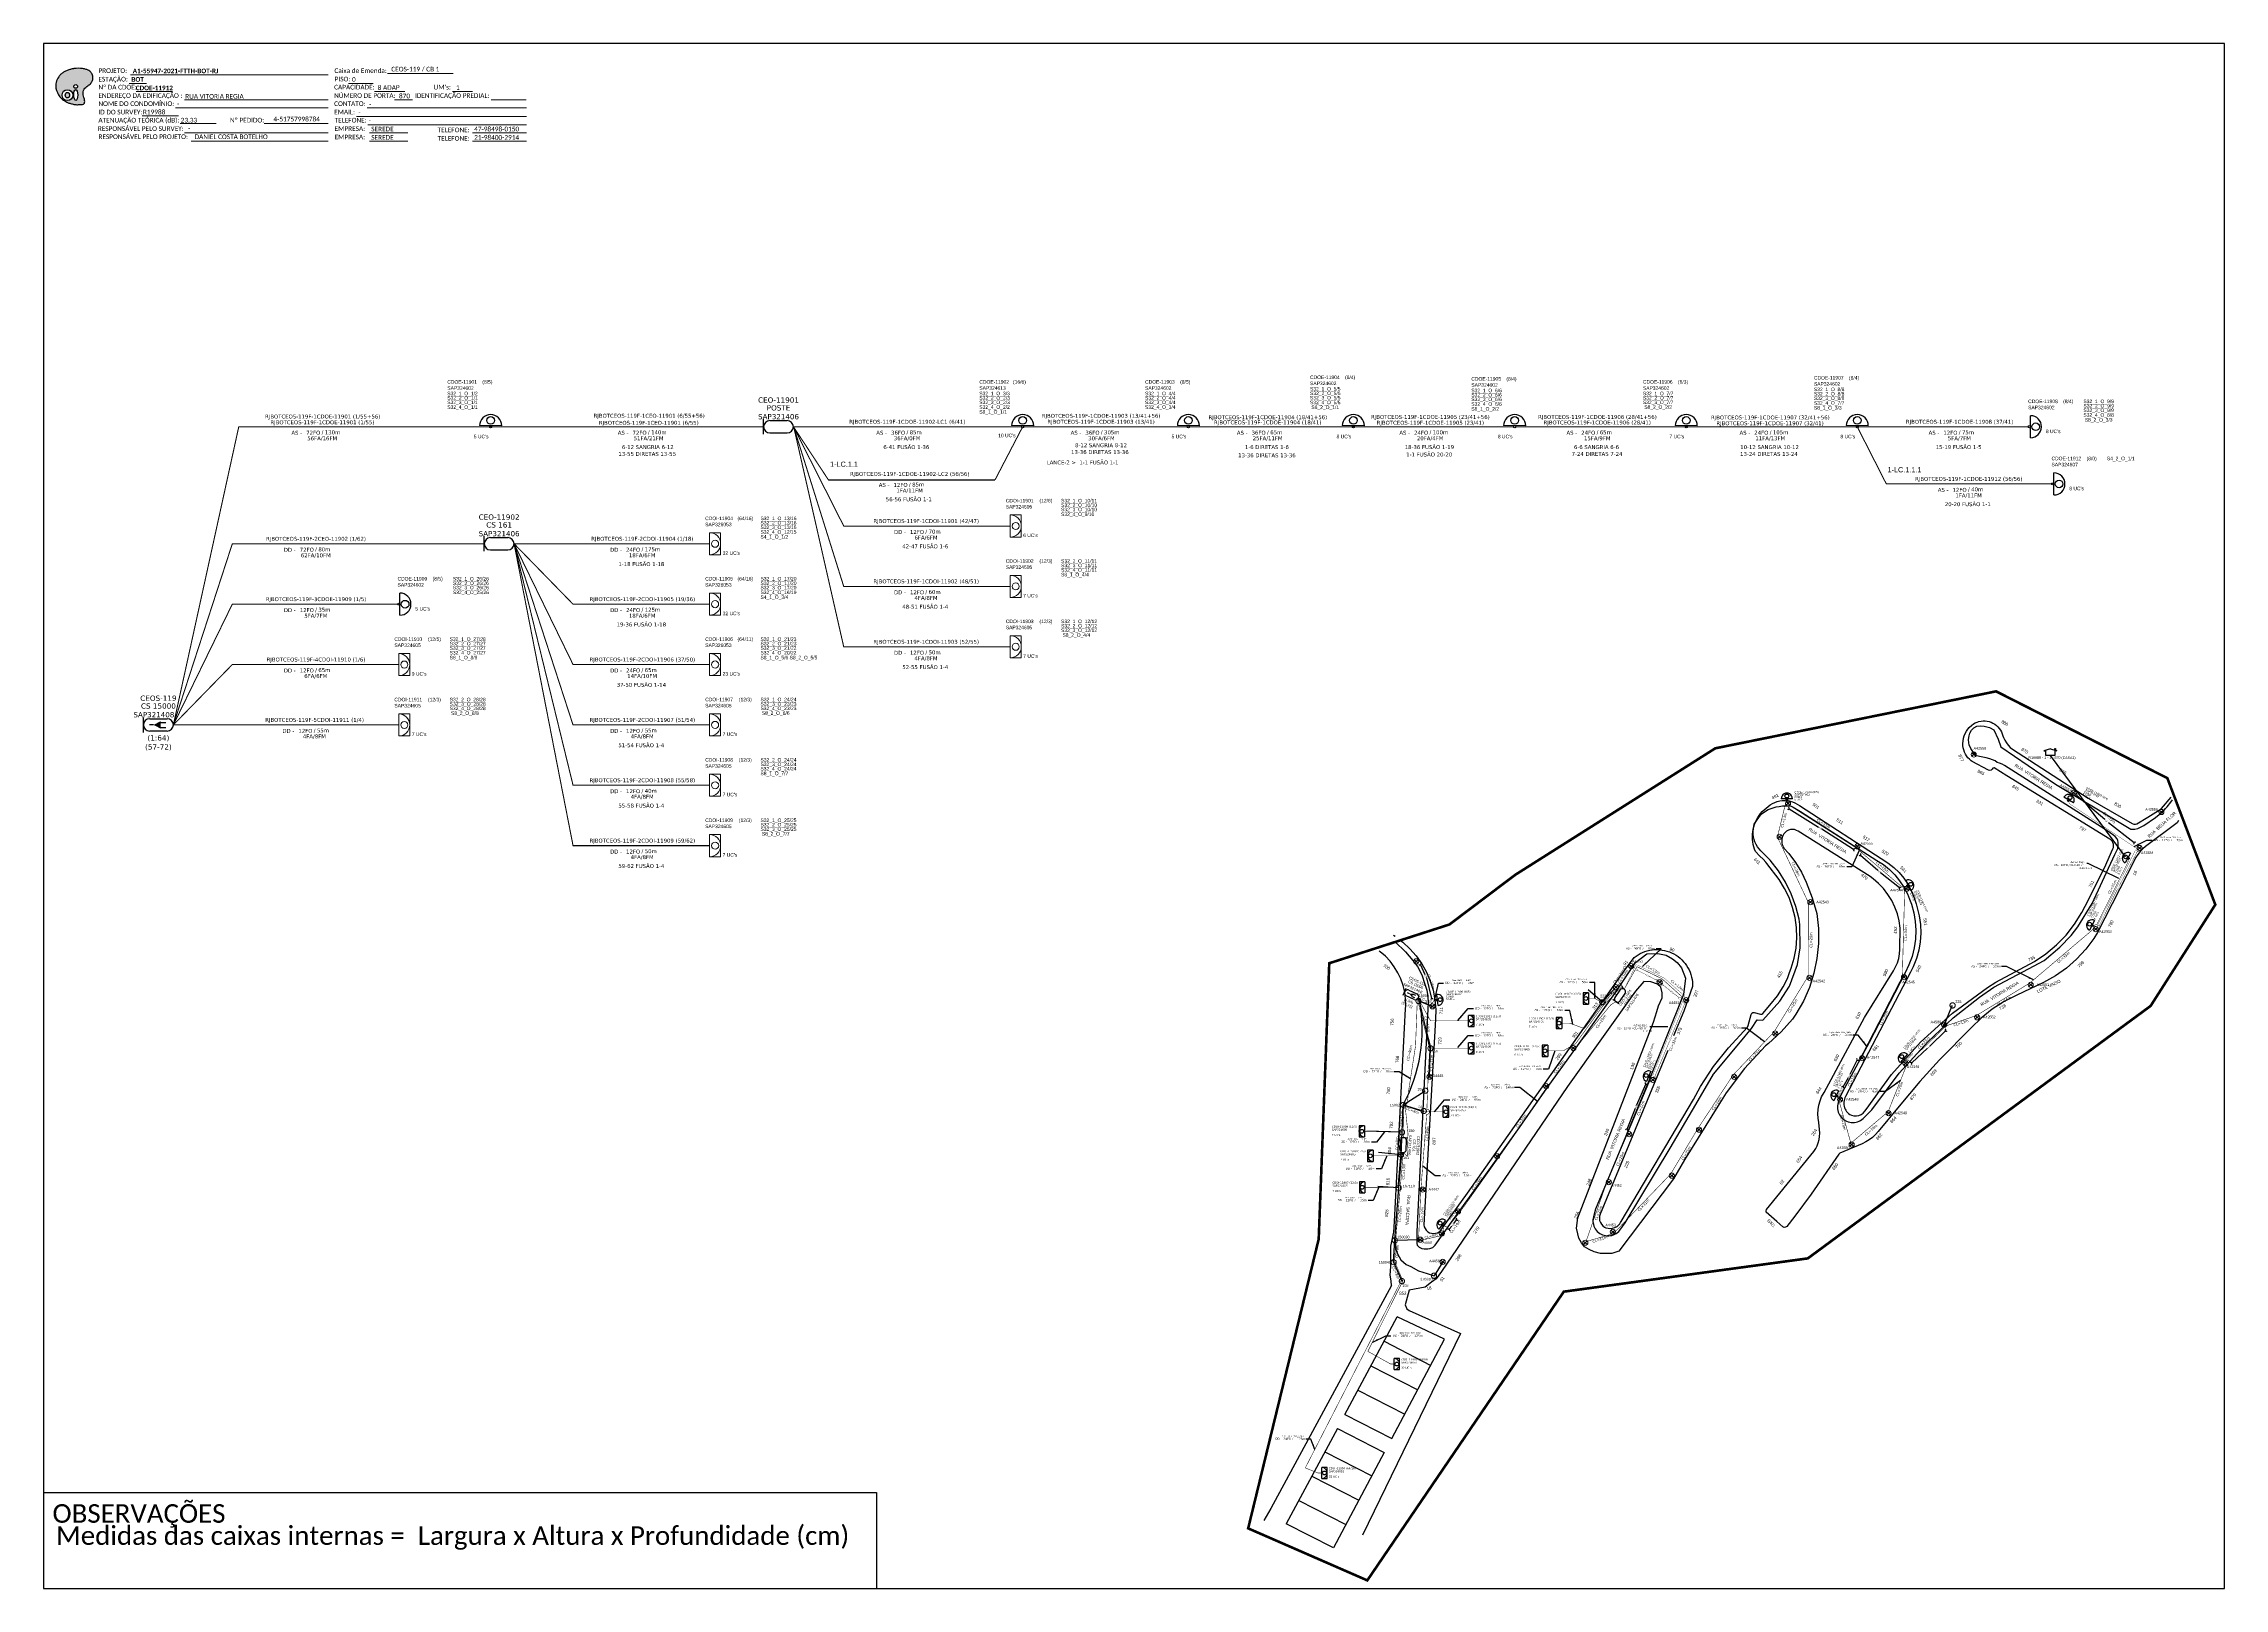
# Model space of a CAD drawing. Header units: metres. Extents: x 1369778 to 1370616, y 14918213 to 14918807.
import ezdxf
from ezdxf.enums import TextEntityAlignment as Align

# ---------------------------------------------------------------- set-up
doc = ezdxf.new("R2010")
doc.units = ezdxf.units.M
doc.header["$LTSCALE"] = 0.1
doc.header["$MEASUREMENT"] = 0
doc.linetypes.add('PHANTOM2', pattern=[1.25, 0.625, -0.125, 0.125, -0.125, 0.125, -0.125])
for name, color, linetype in [('10.0-Cartográfico', 252, 'Continuous'), ('10.2-Nº Policía', 2, 'Continuous'), ('10.3-Nome das Ruas', 252, 'Continuous'), ('20.1-CDO_INTERIOR', 1, 'Continuous'), ('20.2-CDO_POSTE', 1, 'Continuous'), ('20.4-CEO', 1, 'Continuous'), ('20.4-CEOS', 1, 'Continuous'), ('20.5-CABO AÉREO', 1, 'FENCELINE1'), ('20.5-CABO EM DUTO', 1, 'Continuous'), ('20.9-SUBIDA DE LATERAL', 5, 'Continuous'), ('30.0 - Legenda dos cabos', 7, 'Continuous'), ('Celulização - CABO 04', 7, 'Continuous'), ('label_cabos', 7, 'Continuous'), ('Legenda', 1, 'Continuous'), ('SURVEYS', 7, 'Continuous'), ('SURVEYS_LEGENDAS', 7, 'Continuous')]:
    doc.layers.add(name, color=color, linetype=linetype)
for name, color, linetype, lineweight in [('10.1-Caixas Subterrâneas', 5, 'Continuous', 0), ('10.4-Postes', 1, 'Continuous', 0), ("20.0-LEGENDA DOS CDO'S", 1, 'Continuous', 0), ('20.6-CORDOALHA_SUPORTE', 7, 'Continuous', 25), ('40.1-ETIQUETAS', 1, 'Continuous', 20)]:
    doc.layers.add(name, color=color, linetype=linetype, lineweight=lineweight)
for name, color, linetype, plot in [('70.3 - Atributos Ocultos', 102, 'Continuous', False), ('EXTRA', 50, 'Continuous', False), ('Traçado Subterraneo', 40, 'Continuous', False)]:
    doc.layers.add(name, color=color, linetype=linetype, plot=plot)
doc.styles.add('ARIAL', font='arial.ttf')
doc.styles.add('siredit', font='verdana.ttf')
doc.styles.get("Standard").update_dxf_attribs({"font": 'arial.ttf'})
doc.styles.add('Style-font000', font='font000.shx')
doc.styles.add('WMF-Calibri0', font='calibri.ttf')
doc.styles.add('WMF-Calibri1', font='calibrib.ttf')
doc.linetypes.add('FENCELINE1', pattern='A,0.25,-0.1,[133,ltypeshp.shx,S=0.1,R=0,X=-0.1,Y=0],-0.1,1', length=1.45)
doc.dimstyles.new('CC', dxfattribs={"dimtxt": 1, "dimasz": 2, "dimexe": 0.18, "dimexo": 0.0625, "dimgap": 0.09, "dimtad": 0, "dimdec": 0, "dimrnd": 1, "dimzin": 0, "dimdsep": 46, "dimtxsty": 'siredit', "dimblk": 'NONE', "dimcen": 0, "dimse1": 1, "dimse2": 1, "dimsd1": 1, "dimsd2": 1, "dimclrt": 7, "dimadec": 0, "dimazin": 0, "dimtfac": 1, "dimtdec": 0, "dimtofl": 0, "dimtmove": 0, "dimatfit": 3, "dimfxl": 0, "dimtolj": 1, "dimtzin": 0, "dimarcsym": 0})
doc.dimstyles.new('CL', dxfattribs={"dimtxt": 1, "dimasz": 2, "dimexe": 0.18, "dimexo": 0.0625, "dimgap": 0.09, "dimtad": 0, "dimdec": 0, "dimrnd": 1, "dimzin": 0, "dimdsep": 46, "dimtxsty": 'siredit', "dimblk": 'NONE', "dimcen": 0, "dimse1": 1, "dimse2": 1, "dimsd1": 1, "dimsd2": 1, "dimclrt": 7, "dimadec": 0, "dimazin": 0, "dimtfac": 1, "dimtdec": 0, "dimtofl": 0, "dimtmove": 0, "dimatfit": 3, "dimfxl": 0, "dimtolj": 1, "dimtzin": 0, "dimarcsym": 0})
doc.dimstyles.get("Standard").update_dxf_attribs({"dimtxt": 0.18, "dimasz": 0.18, "dimexe": 0.18, "dimexo": 0.0625, "dimgap": 0.09, "dimtad": 0, "dimtih": 1, "dimtoh": 1, "dimdec": 4, "dimzin": 0, "dimdsep": 46, "dimtxsty": 'Standard', "dimcen": 0.09, "dimadec": 0, "dimazin": 0, "dimtfac": 1, "dimtdec": 4, "dimtofl": 0, "dimtmove": 0, "dimatfit": 3, "dimfxl": 0, "dimtolj": 1, "dimtzin": 0, "dimarcsym": 0})

# ---------------------------------------------------------------- blocks, each defined once
blk = doc.blocks.new('caixa_subterranea_existente')
blk.add_circle((0, 0), 1)
blk = doc.blocks.new('PTPT')
at = {"layer": '10.4-Postes', "color": 1, "linetype": 'PHANTOM2'}
for points in [[(-0.0000079, 0.0000104), (0.0000075, -0.000002)], [(0.000007, 0.0000109), (-0.0000074, -0.0000025)]]:
    blk.add_lwpolyline(points, dxfattribs=at)
at = {"layer": '10.4-Postes', "color": 1}
blk.add_circle((-0.0000002, 0.0000042), 0.00000987, dxfattribs=at)
blk = doc.blocks.new('MHMZ')
at = {"linetype": 'PHANTOM2'}
blk.add_circle((0, 0), 0.0000101, dxfattribs=at)
blk = doc.blocks.new('A$C74867F1D')
at = {"color": 5, "const_width": 0.2}
blk.add_lwpolyline([(2.6, 1.57), (1.66, 1.07), (1.87, 0.72), (0.73, 0.99), (0.94, 0.64), (0.05, 0.09)], dxfattribs=at)
blk = doc.blocks.new('*D29')
at = {"layer": 'Defpoints', "color": 0, "transparency": 16777216}
for p in [(1370391.24, 14918454.47), (1370401.95, 14918447.92), (1370402.14, 14918448.25)]:
    blk.add_point(p, dxfattribs=at)
at = {"layer": 'Celulização - CABO 04', "color": 7, "transparency": 16777216, "insert": (1370396.5, 14918451.03), "char_height": 1, "attachment_point": 5, "rotation": 330.28551, "style": 'siredit'}
blk.add_mtext('\\A1;CL=13m', dxfattribs=at)
blk = doc.blocks.new('_None')
blk = doc.blocks.new('*D30')
at = {"layer": 'Defpoints', "color": 0, "transparency": 16777216}
for p in [(1370401.32, 14918448.99), (1370410.47, 14918441.16), (1370410.61, 14918441.34)]:
    blk.add_point(p, dxfattribs=at)
at = {"layer": 'Celulização - CABO 04', "color": 7, "transparency": 16777216, "insert": (1370405.82, 14918444.98), "char_height": 1, "attachment_point": 5, "rotation": 320.56329, "style": 'siredit'}
blk.add_mtext('\\A1;CL=12m', dxfattribs=at)
blk = doc.blocks.new('*D31')
at = {"layer": 'Defpoints', "color": 0, "transparency": 16777216}
for p in [(1370409.97, 14918437.34), (1370410.34, 14918437.18), (1370397.78, 14918407.92)]:
    blk.add_point(p, dxfattribs=at)
at = {"layer": 'Celulização - CABO 04', "color": 7, "transparency": 16777216, "insert": (1370404.24, 14918422.48), "char_height": 1, "attachment_point": 5, "rotation": 67.50294, "style": 'siredit'}
blk.add_mtext('\\A1;CL=32m', dxfattribs=at)
blk = doc.blocks.new('*D32')
at = {"layer": 'Defpoints', "color": 0, "transparency": 16777216}
for p in [(1370395.77, 14918407.96), (1370396.05, 14918407.85), (1370387.38, 14918387.73)]:
    blk.add_point(p, dxfattribs=at)
at = {"layer": 'Celulização - CABO 04', "color": 7, "transparency": 16777216, "insert": (1370391.85, 14918397.73), "char_height": 1, "attachment_point": 5, "rotation": 67.46573, "style": 'siredit'}
blk.add_mtext('\\A1;CL=22m', dxfattribs=at)
blk = doc.blocks.new('*D33')
at = {"layer": 'Defpoints', "color": 0, "transparency": 16777216}
for p in [(1370387.38, 14918387.73), (1370387.92, 14918387.5), (1370379.56, 14918369.29)]:
    blk.add_point(p, dxfattribs=at)
at = {"layer": 'Celulização - CABO 04', "color": 7, "transparency": 16777216, "insert": (1370384.01, 14918378.28), "char_height": 1, "attachment_point": 5, "rotation": 67.03644, "style": 'siredit'}
blk.add_mtext('\\A1;CL=20m', dxfattribs=at)
blk = doc.blocks.new('*D34')
at = {"layer": 'Defpoints', "color": 0, "transparency": 16777216}
for p in [(1370379.56, 14918369.29), (1370380.12, 14918369.07), (1370370.52, 14918346)]:
    blk.add_point(p, dxfattribs=at)
at = {"layer": 'Celulização - CABO 04', "color": 7, "transparency": 16777216, "insert": (1370375.6, 14918357.42), "char_height": 1, "attachment_point": 5, "rotation": 68.77606, "style": 'siredit'}
blk.add_mtext('\\A1;CL=25m', dxfattribs=at)
blk = doc.blocks.new('*D35')
at = {"layer": 'Defpoints', "color": 0, "transparency": 16777216}
for p in [(1370381.22, 14918350.03), (1370381.53, 14918349.1), (1370370.41, 14918346.42)]:
    blk.add_point(p, dxfattribs=at)
at = {"layer": 'Celulização - CABO 04', "color": 7, "transparency": 16777216, "insert": (1370376.12, 14918347.3), "char_height": 1, "attachment_point": 5, "rotation": 18.47174, "style": 'siredit'}
blk.add_mtext('\\A1;CL=11m', dxfattribs=at)
blk = doc.blocks.new('*D36')
at = {"layer": 'Defpoints', "color": 0, "transparency": 16777216}
for p in [(1370403.02, 14918372.44), (1370403.62, 14918371.87), (1370381.61, 14918349.59)]:
    blk.add_point(p, dxfattribs=at)
at = {"layer": 'Celulização - CABO 04', "color": 7, "transparency": 16777216, "insert": (1370392.92, 14918360.45), "char_height": 1, "attachment_point": 5, "rotation": 46.85608, "style": 'siredit'}
blk.add_mtext('\\A1;CL=31m', dxfattribs=at)
blk = doc.blocks.new('*D37')
at = {"layer": 'Defpoints', "color": 0, "transparency": 16777216}
for p in [(1370414.25, 14918389.44), (1370414.59, 14918389.24), (1370403.78, 14918371.79)]:
    blk.add_point(p, dxfattribs=at)
at = {"layer": 'Celulização - CABO 04', "color": 7, "transparency": 16777216, "insert": (1370409.35, 14918380.42), "char_height": 1, "attachment_point": 5, "rotation": 59.32424, "style": 'siredit'}
blk.add_mtext('\\A1;CL=21m', dxfattribs=at)
blk = doc.blocks.new('*D38')
at = {"layer": 'Defpoints', "color": 0, "transparency": 16777216}
for p in [(1370427.75, 14918409.79), (1370427.84, 14918409.73), (1370414.25, 14918389.44)]:
    blk.add_point(p, dxfattribs=at)
at = {"layer": 'Celulização - CABO 04', "color": 7, "transparency": 16777216, "insert": (1370421.08, 14918399.55), "char_height": 1, "attachment_point": 5, "rotation": 56.42809, "style": 'siredit'}
blk.add_mtext('\\A1;CL=24m', dxfattribs=at)
blk = doc.blocks.new('*D39')
at = {"layer": 'Defpoints', "color": 0, "transparency": 16777216}
for p in [(1370443.56, 14918426.45), (1370443.56, 14918426.45), (1370427.75, 14918409.79)]:
    blk.add_point(p, dxfattribs=at)
at = {"layer": 'Celulização - CABO 04', "color": 7, "transparency": 16777216, "insert": (1370435.66, 14918418.12), "char_height": 1, "attachment_point": 5, "rotation": 46.51391, "style": 'siredit'}
blk.add_mtext('\\A1;CL=23m', dxfattribs=at)
blk = doc.blocks.new('*D40')
at = {"layer": 'Defpoints', "color": 0, "transparency": 16777216}
for p in [(1370456.73, 14918447.86), (1370456.84, 14918447.79), (1370443.56, 14918426.45)]:
    blk.add_point(p, dxfattribs=at)
at = {"layer": 'Celulização - CABO 04', "color": 7, "transparency": 16777216, "insert": (1370450.26, 14918437.09), "char_height": 1, "attachment_point": 5, "rotation": 58.40115, "style": 'siredit'}
blk.add_mtext('\\A1;CL=25m', dxfattribs=at)
blk = doc.blocks.new('*D41')
at = {"layer": 'Defpoints', "color": 0, "transparency": 16777216}
for p in [(1370457.06, 14918476.93), (1370457.49, 14918476.92), (1370456.73, 14918447.86)]:
    blk.add_point(p, dxfattribs=at)
at = {"layer": 'Celulização - CABO 04', "color": 7, "transparency": 16777216, "insert": (1370457.32, 14918462.39), "char_height": 1, "attachment_point": 5, "rotation": 89.35192, "style": 'siredit'}
blk.add_mtext('\\A1;CL=29m', dxfattribs=at)
blk = doc.blocks.new('*D42')
at = {"layer": 'Defpoints', "color": 0, "transparency": 16777216}
for p in [(1370445.23, 14918502.11), (1370457.06, 14918476.93), (1370457.37, 14918477.07)]:
    blk.add_point(p, dxfattribs=at)
at = {"layer": 'Celulização - CABO 04', "color": 7, "transparency": 16777216, "insert": (1370451.46, 14918489.66), "char_height": 1, "attachment_point": 5, "rotation": 295.15532, "style": 'siredit'}
blk.add_mtext('\\A1;CL=28m', dxfattribs=at)
blk = doc.blocks.new('*D43')
at = {"layer": 'Defpoints', "color": 0, "transparency": 16777216}
for p in [(1370448.49, 14918514.94), (1370448.49, 14918514.94), (1370445.23, 14918502.11)]:
    blk.add_point(p, dxfattribs=at)
at = {"layer": 'Celulização - CABO 04', "color": 7, "transparency": 16777216, "insert": (1370446.86, 14918508.52), "char_height": 1, "attachment_point": 5, "rotation": 75.75328, "style": 'siredit'}
blk.add_mtext('\\A1;CL=13m', dxfattribs=at)
blk = doc.blocks.new('*D44')
at = {"layer": 'Defpoints', "color": 0, "transparency": 16777216}
for p in [(1370448.57, 14918514.88), (1370475.16, 14918498.42), (1370475.47, 14918498.93)]:
    blk.add_point(p, dxfattribs=at)
at = {"layer": 'Celulização - CABO 04', "color": 7, "transparency": 16777216, "insert": (1370462.18, 14918507.16), "char_height": 1, "attachment_point": 5, "rotation": 328.236, "style": 'siredit'}
blk.add_mtext('\\A1;CL=31m', dxfattribs=at)
blk = doc.blocks.new('*D45')
at = {"layer": 'Defpoints', "color": 0, "transparency": 16777216}
for p in [(1370475.16, 14918498.42), (1370494, 14918482.06), (1370494.2, 14918482.3)]:
    blk.add_point(p, dxfattribs=at)
at = {"layer": 'Celulização - CABO 04', "color": 7, "transparency": 16777216, "insert": (1370484.79, 14918490.48), "char_height": 1, "attachment_point": 5, "rotation": 319.01444, "style": 'siredit'}
blk.add_mtext('\\A1;CL=25m', dxfattribs=at)
blk = doc.blocks.new('*D46')
at = {"layer": 'Defpoints', "color": 0, "transparency": 16777216}
for p in [(1370494, 14918482.06), (1370494.18, 14918482.05), (1370493.07, 14918448.08)]:
    blk.add_point(p, dxfattribs=at)
at = {"layer": 'Celulização - CABO 04', "color": 7, "transparency": 16777216, "insert": (1370493.72, 14918465.07), "char_height": 1, "attachment_point": 5, "rotation": 88.44194, "style": 'siredit'}
blk.add_mtext('\\A1;CL=34m', dxfattribs=at)
blk = doc.blocks.new('*D47')
at = {"layer": 'Defpoints', "color": 0, "transparency": 16777216}
for p in [(1370493.07, 14918448.08), (1370493.35, 14918447.94), (1370476.96, 14918416.95)]:
    blk.add_point(p, dxfattribs=at)
at = {"layer": 'Celulização - CABO 04', "color": 7, "transparency": 16777216, "insert": (1370485.3, 14918432.37), "char_height": 1, "attachment_point": 5, "rotation": 62.64787, "style": 'siredit'}
blk.add_mtext('\\A1;CL=35m', dxfattribs=at)
blk = doc.blocks.new('*D48')
at = {"layer": 'Defpoints', "color": 0, "transparency": 16777216}
for p in [(1370476.96, 14918416.95), (1370477.41, 14918416.71), (1370468.47, 14918401.07)]:
    blk.add_point(p, dxfattribs=at)
at = {"layer": 'Celulização - CABO 04', "color": 7, "transparency": 16777216, "insert": (1370473.17, 14918408.77), "char_height": 1, "attachment_point": 5, "rotation": 61.86112, "style": 'siredit'}
blk.add_mtext('\\A1;CL=18m', dxfattribs=at)
blk = doc.blocks.new('*D49')
at = {"layer": 'Defpoints', "color": 0, "transparency": 16777216}
for p in [(1370468.47, 14918401.07), (1370471.87, 14918383.49), (1370472.94, 14918383.77)]:
    blk.add_point(p, dxfattribs=at)
at = {"layer": 'Celulização - CABO 04', "color": 7, "transparency": 16777216, "insert": (1370469.63, 14918392.14), "char_height": 1, "attachment_point": 5, "rotation": 284.46198, "style": 'siredit'}
blk.add_mtext('\\A1;CL=18m', dxfattribs=at)
blk = doc.blocks.new('*D50')
at = {"layer": 'Defpoints', "color": 0, "transparency": 16777216}
for p in [(1370487.15, 14918395.81), (1370487.53, 14918395.36), (1370472.94, 14918383.77)]:
    blk.add_point(p, dxfattribs=at)
at = {"layer": 'Celulização - CABO 04', "color": 7, "transparency": 16777216, "insert": (1370480.42, 14918389.34), "char_height": 1, "attachment_point": 5, "rotation": 40.27289, "style": 'siredit'}
blk.add_mtext('\\A1;CL=19m', dxfattribs=at)
blk = doc.blocks.new('*D51')
at = {"layer": 'Defpoints', "color": 0, "transparency": 16777216}
for p in [(1370493.67, 14918414.97), (1370494.56, 14918414.66), (1370487.15, 14918395.81)]:
    blk.add_point(p, dxfattribs=at)
at = {"layer": 'Celulização - CABO 04', "color": 7, "transparency": 16777216, "insert": (1370491.3, 14918405.08), "char_height": 1, "attachment_point": 5, "rotation": 71.20375, "style": 'siredit'}
blk.add_mtext('\\A1;CL=20m', dxfattribs=at)
blk = doc.blocks.new('*D52')
at = {"layer": 'Defpoints', "color": 0, "transparency": 16777216}
for p in [(1370508.08, 14918430.31), (1370508.55, 14918429.83), (1370493.66, 14918414.97)]:
    blk.add_point(p, dxfattribs=at)
at = {"layer": 'Celulização - CABO 04', "color": 7, "transparency": 16777216, "insert": (1370500.64, 14918422.88), "char_height": 1, "attachment_point": 5, "rotation": 44.95223, "style": 'siredit'}
blk.add_mtext('\\A1;CL=21m', dxfattribs=at)
blk = doc.blocks.new('*D53')
at = {"layer": 'Defpoints', "color": 0, "transparency": 16777216}
for p in [(1370520.83, 14918433.45), (1370521.14, 14918432.53), (1370508.51, 14918429.42)]:
    blk.add_point(p, dxfattribs=at)
at = {"layer": 'Celulização - CABO 04', "color": 7, "transparency": 16777216, "insert": (1370514.98, 14918430.52), "char_height": 1, "attachment_point": 5, "rotation": 18.13354, "style": 'siredit'}
blk.add_mtext('\\A1;CL=13m', dxfattribs=at)
blk = doc.blocks.new('*D54')
at = {"layer": 'Defpoints', "color": 0, "transparency": 16777216}
for p in [(1370541.79, 14918445.14), (1370541.79, 14918445.14), (1370521.19, 14918432.66)]:
    blk.add_point(p, dxfattribs=at)
at = {"layer": 'Celulização - CABO 04', "color": 7, "transparency": 16777216, "insert": (1370531.49, 14918438.9), "char_height": 1, "attachment_point": 5, "rotation": 31.20019, "style": 'siredit'}
blk.add_mtext('\\A1;CL=24m', dxfattribs=at)
blk = doc.blocks.new('*D55')
at = {"layer": 'Defpoints', "color": 0, "transparency": 16777216}
for p in [(1370566.78, 14918466.55), (1370566.89, 14918466.42), (1370541.79, 14918445.14)]:
    blk.add_point(p, dxfattribs=at)
at = {"layer": 'Celulização - CABO 04', "color": 7, "transparency": 16777216, "insert": (1370554.4, 14918455.72), "char_height": 1, "attachment_point": 5, "rotation": 40.58182, "style": 'siredit'}
blk.add_mtext('\\A1;CL=33m', dxfattribs=at)
blk = doc.blocks.new('*D56')
at = {"layer": 'Defpoints', "color": 0, "transparency": 16777216}
for p in [(1370581.28, 14918498.24), (1370582.44, 14918497.63), (1370566.18, 14918466.63)]:
    blk.add_point(p, dxfattribs=at)
at = {"layer": 'Celulização - CABO 04', "color": 7, "transparency": 16777216, "insert": (1370573.17, 14918482.79), "char_height": 1, "attachment_point": 5, "rotation": 62.31252, "style": 'siredit'}
blk.add_mtext('\\A1;CL=35m', dxfattribs=at)
blk = doc.blocks.new('*D57')
at = {"layer": 'Defpoints', "color": 0, "transparency": 16777216}
for p in [(1370559.28, 14918519.99), (1370583.76, 14918497.9), (1370584.2, 14918498.4)]:
    blk.add_point(p, dxfattribs=at)
at = {"layer": 'Celulização - CABO 04', "color": 7, "transparency": 16777216, "insert": (1370571.96, 14918509.45), "char_height": 1, "attachment_point": 5, "rotation": 317.93874, "style": 'siredit'}
blk.add_mtext('\\A1;CL=33m', dxfattribs=at)
blk = doc.blocks.new('*D58')
at = {"layer": 'Defpoints', "color": 0, "transparency": 16777216}
for p in [(1370355.31, 14918406.31), (1370355.51, 14918406.17), (1370336.6, 14918379.23)]:
    blk.add_point(p, dxfattribs=at)
at = {"layer": 'Celulização - CABO 04', "color": 7, "transparency": 16777216, "insert": (1370345.86, 14918392.84), "char_height": 1, "attachment_point": 5, "rotation": 54.94093, "style": 'siredit'}
blk.add_mtext('\\A1;CL=33m', dxfattribs=at)
blk = doc.blocks.new('*D59')
at = {"layer": 'Defpoints', "color": 0, "transparency": 16777216}
for p in [(1370336.36, 14918379.41), (1370336.6, 14918379.23), (1370321.59, 14918358)]:
    blk.add_point(p, dxfattribs=at)
at = {"layer": 'Celulização - CABO 04', "color": 7, "transparency": 16777216, "insert": (1370328.85, 14918368.79), "char_height": 1, "attachment_point": 5, "rotation": 54.73864, "style": 'siredit'}
blk.add_mtext('\\A1;CL=26m', dxfattribs=at)
blk = doc.blocks.new('*D60')
at = {"layer": 'Defpoints', "color": 0, "transparency": 16777216}
for p in [(1370388.02, 14918452.49), (1370388.21, 14918452.35), (1370382.28, 14918444.3)]:
    blk.add_point(p, dxfattribs=at)
at = {"layer": 'Celulização - CABO 04', "color": 7, "transparency": 16777216, "insert": (1370385.05, 14918448.46), "char_height": 1, "attachment_point": 5, "rotation": 53.62404, "style": 'siredit'}
blk.add_mtext('\\A1;CL=10m', dxfattribs=at)
blk = doc.blocks.new('*D61')
at = {"layer": 'Defpoints', "color": 0, "transparency": 16777216}
for p in [(1370382.5, 14918444.5), (1370384.81, 14918442.88), (1370365.94, 14918420.85)]:
    blk.add_point(p, dxfattribs=at)
at = {"layer": 'Celulização - CABO 04', "color": 7, "transparency": 16777216, "insert": (1370376.53, 14918431.05), "char_height": 1, "attachment_point": 5, "rotation": 55.00386, "style": 'siredit'}
blk.add_mtext('\\A1;CL=29m', dxfattribs=at)
blk = doc.blocks.new('*D62')
at = {"layer": 'Defpoints', "color": 0, "transparency": 16777216}
for p in [(1370307.05, 14918347.3), (1370315.4, 14918349.5), (1370315.46, 14918349.23)]:
    blk.add_point(p, dxfattribs=at)
at = {"layer": 'Celulização - CABO 04', "color": 7, "transparency": 16777216, "insert": (1370311.19, 14918348.53), "char_height": 1, "attachment_point": 5, "rotation": 12.89444, "style": 'siredit'}
blk.add_mtext('\\A1;CL=9m', dxfattribs=at)
blk = doc.blocks.new('*D63')
at = {"layer": 'Defpoints', "color": 0, "transparency": 16777216}
for p in [(1370307.98, 14918366.42), (1370307.08, 14918347.18), (1370307.24, 14918347.17)]:
    blk.add_point(p, dxfattribs=at)
at = {"layer": 'Celulização - CABO 04', "color": 7, "transparency": 16777216, "insert": (1370307.69, 14918356.79), "char_height": 1, "attachment_point": 5, "rotation": 87.33566, "style": 'siredit'}
blk.add_mtext('\\A1;CL=19m', dxfattribs=at)
blk = doc.blocks.new('*D64')
at = {"layer": 'Defpoints', "color": 0, "transparency": 16777216}
for p in [(1370310.61, 14918409.82), (1370307.98, 14918366.42), (1370308.4, 14918366.39)]:
    blk.add_point(p, dxfattribs=at)
at = {"layer": 'Celulização - CABO 04', "color": 7, "transparency": 16777216, "insert": (1370309.72, 14918388.09), "char_height": 1, "attachment_point": 5, "rotation": 86.5239, "style": 'siredit'}
blk.add_mtext('\\A1;CL=43m', dxfattribs=at)
blk = doc.blocks.new('*D65')
at = {"layer": 'Defpoints', "color": 0, "transparency": 16777216}
for p in [(1370306.36, 14918438.92), (1370310.99, 14918420.75), (1370312.02, 14918421.01)]:
    blk.add_point(p, dxfattribs=at)
at = {"layer": 'Celulização - CABO 04', "color": 7, "transparency": 16777216, "insert": (1370309.71, 14918430.09), "char_height": 1, "attachment_point": 5, "rotation": 284.29936, "style": 'siredit'}
blk.add_mtext('\\A1;CC=19m', dxfattribs=at)
blk = doc.blocks.new('*D66')
at = {"layer": 'Defpoints', "color": 0, "transparency": 16777216}
for p in [(1370306.36, 14918438.92), (1370311.72, 14918436.86), (1370312.16, 14918438.01)]:
    blk.add_point(p, dxfattribs=at)
at = {"layer": 'Defpoints', "color": 7, "transparency": 16777216, "insert": (1370309.48, 14918439.04), "char_height": 1, "attachment_point": 5, "rotation": 339.00489, "style": 'siredit'}
blk.add_mtext('\\A1;CC=6m', dxfattribs=at)
blk = doc.blocks.new('*D67')
at = {"layer": 'Defpoints', "color": 0, "transparency": 16777216}
for p in [(1370296.81, 14918338.5), (1370299.27, 14918330.91), (1370299.99, 14918331.23)]:
    blk.add_point(p, dxfattribs=at)
at = {"layer": 'Defpoints', "color": 7, "transparency": 16777216, "insert": (1370297.68, 14918334.55), "char_height": 1, "attachment_point": 5, "rotation": 293.65242, "style": 'siredit'}
blk.add_mtext('\\A1;CC=8m', dxfattribs=at)
blk = doc.blocks.new('*D68')
at = {"layer": 'Defpoints', "color": 0, "transparency": 16777216}
for p in [(1370297.31, 14918346.92), (1370296.78, 14918338.57), (1370297.94, 14918338.49)]:
    blk.add_point(p, dxfattribs=at)
at = {"layer": 'Defpoints', "color": 7, "transparency": 16777216, "insert": (1370298.2, 14918342.67), "char_height": 1, "attachment_point": 5, "rotation": 86.40191, "style": 'siredit'}
blk.add_mtext('\\A1;CC=8m', dxfattribs=at)
blk = doc.blocks.new('*D69')
at = {"layer": 'Defpoints', "color": 0, "transparency": 16777216}
for p in [(1370298.77, 14918367.1), (1370297.12, 14918346.96), (1370298.46, 14918346.85)]:
    blk.add_point(p, dxfattribs=at)
at = {"layer": 'Defpoints', "color": 7, "transparency": 16777216, "insert": (1370299.28, 14918356.92), "char_height": 1, "attachment_point": 5, "rotation": 85.33248, "style": 'siredit'}
blk.add_mtext('\\A1;CC=20m', dxfattribs=at)
blk = doc.blocks.new('*D70')
at = {"layer": 'Defpoints', "color": 0, "transparency": 16777216}
for p in [(1370300.09, 14918399.01), (1370300.51, 14918399), (1370300.05, 14918388.45)]:
    blk.add_point(p, dxfattribs=at)
at = {"layer": 'Defpoints', "color": 7, "transparency": 16777216, "insert": (1370299.86, 14918393.74), "char_height": 1, "attachment_point": 5, "rotation": 87.49255, "style": 'siredit'}
blk.add_mtext('\\A1;CC=11m', dxfattribs=at)
blk = doc.blocks.new('*D71')
at = {"layer": 'Defpoints', "color": 0, "transparency": 16777216}
for p in [(1370298.28, 14918388.53), (1370300.05, 14918388.45), (1370299.66, 14918379.81)]:
    blk.add_point(p, dxfattribs=at)
at = {"layer": 'Defpoints', "color": 7, "transparency": 16777216, "insert": (1370298.09, 14918384.21), "char_height": 1, "attachment_point": 5, "rotation": 87.43277, "style": 'siredit'}
blk.add_mtext('\\A1;CC=9m', dxfattribs=at)
blk = doc.blocks.new('*D72')
at = {"layer": 'Defpoints', "color": 0, "transparency": 16777216}
for p in [(1370307.13, 14918438.78), (1370307.78, 14918438.64), (1370299.41, 14918399.17)]:
    blk.add_point(p, dxfattribs=at)
at = {"layer": 'Defpoints', "color": 7, "transparency": 16777216, "insert": (1370302.93, 14918418.94), "char_height": 1, "attachment_point": 5, "rotation": 78.02434, "style": 'siredit'}
blk.add_mtext('\\A1;CC=40m', dxfattribs=at)
blk = doc.blocks.new('*D73')
at = {"layer": 'Defpoints', "color": 0, "transparency": 16777216}
for p in [(1370310.99, 14918420.75), (1370311.6, 14918420.72), (1370310.61, 14918409.82)]:
    blk.add_point(p, dxfattribs=at)
at = {"layer": 'Defpoints', "color": 7, "transparency": 16777216, "insert": (1370311.41, 14918415.26), "char_height": 1, "attachment_point": 5, "rotation": 88.01778, "style": 'siredit'}
blk.add_mtext('\\A1;CC=11m', dxfattribs=at)
blk = doc.blocks.new('A$C7D571CCD')
at = {"layer": 'EXTRA', "style": 'siredit'}
for tag, p in [('ID', (6.68, 1.72)), ('XX', (11.11, 1.72))]:
    blk.add_attdef(tag, text='', height=0.48, rotation=359.69001, dxfattribs=at).set_placement(p, align=Align.MIDDLE_CENTER)
at = {"layer": 'Legenda', "color": 7, "style": 'siredit'}
for tag, p in [('TIPO_CABO', (3.39, 0.74)), ('CABO', (6.76, 0.7)), ('/', (8.88, 0.7)), ('METROS', (12.11, 0.7))]:
    blk.add_attdef(tag, text='', height=0.8, rotation=359.69001, dxfattribs=at).set_placement(p, align=Align.MIDDLE_CENTER)
blk = doc.blocks.new('*D74')
at = {"layer": 'Defpoints', "color": 0, "transparency": 16777216}
for p in [(1370365.73, 14918421), (1370365.94, 14918420.85), (1370355.51, 14918406.17)]:
    blk.add_point(p, dxfattribs=at)
at = {"layer": 'Defpoints', "color": 7, "transparency": 16777216, "insert": (1370360.51, 14918413.66), "char_height": 1, "attachment_point": 5, "rotation": 54.58661, "style": 'siredit'}
blk.add_mtext('\\A1;CL=18m', dxfattribs=at)
blk = doc.blocks.new('*D75')
at = {"layer": 'Defpoints', "color": 0, "transparency": 16777216}
for p in [(1370321.59, 14918358), (1370323.68, 14918356.46), (1370315.37, 14918349.59)]:
    blk.add_point(p, dxfattribs=at)
at = {"layer": 'Defpoints', "color": 7, "transparency": 16777216, "insert": (1370320.54, 14918352.21), "char_height": 1, "attachment_point": 5, "rotation": 53.49847, "style": 'siredit'}
blk.add_mtext('\\A1;CL=10m', dxfattribs=at)
blk = doc.blocks.new('*D76')
at = {"layer": 'Defpoints', "color": 0, "transparency": 16777216}
for p in [(1370299.54, 14918379.82), (1370301.06, 14918379.73), (1370298.77, 14918367.1)]:
    blk.add_point(p, dxfattribs=at)
at = {"layer": 'Defpoints', "color": 7, "transparency": 16777216, "insert": (1370300.68, 14918373.37), "char_height": 1, "attachment_point": 5, "rotation": 86.53688, "style": 'siredit'}
blk.add_mtext('\\A1;CC=13m', dxfattribs=at)
blk = doc.blocks.new('*D77')
at = {"layer": 'Defpoints', "color": 0, "transparency": 16777216}
for p in [(1370300.51, 14918399), (1370307.76, 14918395.5), (1370308.05, 14918396.35)]:
    blk.add_point(p, dxfattribs=at)
at = {"layer": 'Defpoints', "color": 7, "transparency": 16777216, "insert": (1370303.98, 14918396.82), "char_height": 1, "attachment_point": 5, "rotation": 340.667, "style": 'siredit'}
blk.add_mtext('\\A1;CC=8m', dxfattribs=at)
blk = doc.blocks.new('CORDOALHA')
at = {"layer": '20.6-CORDOALHA_SUPORTE', "const_width": 0.4}
for points in [[(-7.2, 0), (-9.5, 1.2, 1.175638), (-9.7, -1.3), (-7.2, 0)], [(7.3, 0), (9.8, -1.3, 1.175638), (9.7, 1.2), (7.3, 0)]]:
    blk.add_lwpolyline(points, format="xyb", dxfattribs=at)
for points in [[(-6.6, 0), (-2.1, 0)], [(2, 0), (6.5, 0)]]:
    blk.add_lwpolyline(points, dxfattribs=at)
at = {"layer": '20.6-CORDOALHA_SUPORTE', "style": 'ARIAL'}
blk.add_text('4,8', height=1.8, dxfattribs=at).set_placement((0.1, 0), align=Align.MIDDLE_CENTER)
blk = doc.blocks.new('*D79')
at = {"layer": 'Defpoints', "color": 0, "transparency": 16777216}
for p in [(1370305.52, 14918454.19), (1370308.07, 14918455.1), (1370311.72, 14918436.86)]:
    blk.add_point(p, dxfattribs=at)
at = {"layer": 'Defpoints', "color": 7, "transparency": 16777216, "insert": (1370311.17, 14918446.44), "char_height": 1, "attachment_point": 5, "rotation": 289.69579, "style": 'siredit'}
blk.add_mtext('\\A1;CL=18m', dxfattribs=at)
blk = doc.blocks.new('LVLV')
for p, q in [((0, 0.0000254), (-0.0000251, 0.000018)), ((-0.0000251, 0.000018), (-0.0000173, 0.000018)), ((-0.0000172, 0), (-0.0000172, 0.0000179)), ((0.0000172, 0), (-0.0000172, 0)), ((0, 0.0000254), (0.0000251, 0.000018)), ((0.0000169, 0.0000264), (0.0000195, 0.0000264)), ((0.0000169, 0.0000205), (0.0000169, 0.0000264)), ((0.0000251, 0.000018), (0.0000172, 0.000018)), ((0.0000172, 0.000018), (0.0000172, 0)), ((0.0000195, 0.0000264), (0.0000195, 0.0000198))]:
    blk.add_line(p, q)
blk = doc.blocks.new('OI')
h = blk.add_hatch(color=40)
edge = h.paths.add_edge_path()
edge.add_spline(control_points=[(4.35, -0.67), (3.92, -0.99), (3.26, -1.5), (2.81, -2.59), (2.9, -3.5), (3.06, -4.27), (3.31, -4.85), (3.37, -5.39), (3.4, -5.88), (3.2, -6.4), (2.54, -6.61), (1.65, -6.63), (0.55, -6.67), (-0.56, -6.42), (-1.61, -6.14), (-2.77, -5.61), (-3.92, -4.77), (-4.89, -3.7), (-5.34, -2.65), (-5.6, -1.94), (-5.85, -0.96), (-5.71, 0.47), (-5.1, 2.02), (-4.14, 3.02), (-3.3, 3.61), (-2.37, 4.16), (-1.36, 4.44), (-0.56, 4.7), (0.79, 4.85), (2.24, 4.97), (3.79, 4.57), (4.67, 4.21), (5.44, 3.65), (5.76, 2.99), (6.03, 2.21), (6.01, 1.46), (5.72, 0.64), (5.31, 0.08), (4.88, -0.38), (4.51, -0.55), (4.35, -0.67)], knot_values=[0, 0, 0, 0, 1.60434, 2.417191, 3.427595, 4.282808, 4.776746, 5.304182, 5.888771, 6.258406, 6.858137, 7.79129, 8.986195, 10.124242, 11.187857, 12.242908, 13.953784, 15.414161, 16.515391, 17.349188, 17.675853, 19.552021, 21.515531, 22.568638, 23.63245, 24.621084, 25.782718, 26.745347, 27.142653, 29.870543, 31.004649, 31.921532, 32.709589, 33.801391, 34.042471, 35.192333, 35.971461, 36.628871, 37.254359, 37.836911, 37.836911, 37.836911, 37.836911], degree=3, periodic=0)
h.paths.add_polyline_path([(1.13, -0.87, -1), (-0.04, -0.87, -1)], flags=16)
edge = h.paths.add_edge_path(flags=16)
edge.add_ellipse((0.56, -3.59), major_axis=(-0.02, 1.71), ratio=0.361305, start_angle=0, end_angle=360)
h.paths.add_polyline_path([(-0.36, -3.62, -1), (-3.8, -3.62, -1)], flags=16)
edge = h.paths.add_edge_path(flags=0)
edge.add_ellipse((-2.08, -3.62), major_axis=(0, 0.885), ratio=0.758294, start_angle=0, end_angle=360)
at = {"color": 40}
for centre, radius in [((-2.08, -3.62), 1.72), ((0.54, -0.87), 0.587)]:
    blk.add_circle(centre, radius, dxfattribs=at)
blk.add_ellipse((-2.08, -3.62), major_axis=(0, 0.885), ratio=0.758294, start_param=-3.141592653589792, end_param=3.141592653589792, dxfattribs=at)
blk.add_ellipse((0.56, -3.59), major_axis=(-0.02, 1.71), ratio=0.361305, dxfattribs=at)
at = {"color": 40, "start_tangent": (-0.800898, -0.598801), "end_tangent": (-0.800898, -0.598801)}
blk.add_spline([(4.35, -0.67), (3.2, -1.78), (2.9, -2.54), (2.92, -3.55), (3.12, -4.38), (3.28, -4.85), (3.37, -5.37), (3.35, -5.95), (3.2, -6.29), (2.66, -6.55), (1.73, -6.63), (0.54, -6.62), (-0.58, -6.41), (-1.6, -6.11), (-2.56, -5.67), (-3.95, -4.67), (-4.89, -3.56), (-5.37, -2.56), (-5.64, -1.78), (-5.72, -1.46), (-5.63, 0.42), (-4.84, 2.22), (-4.13, 2.99), (-3.27, 3.62), (-2.4, 4.09), (-1.3, 4.47), (-0.37, 4.72), (0.02, 4.77), (2.75, 4.8), (3.85, 4.53), (4.69, 4.16), (5.31, 3.68), (5.85, 2.73), (5.93, 2.5), (5.94, 1.35), (5.67, 0.62), (5.29, 0.08), (4.84, -0.36), (4.35, -0.67)], degree=3, dxfattribs=at)
blk = doc.blocks.new('*U83')
at = {"layer": '30.0 - Legenda dos cabos', "color": 0, "style": 'siredit'}
for s, p in [('Aéreo Esp.', (7.5, 0.55)), ('CL=', (7.5, -0.6))]:
    blk.add_text(s, height=0.75, dxfattribs=at).set_placement(p, align=Align.MIDDLE_LEFT)
for s, p in [('-', (2.8, -0.6)), ('/', (7, -0.6)), ('-', (11.7, -1.7))]:
    blk.add_text(s, height=0.75, dxfattribs=at).set_placement(p, align=Align.MIDDLE_CENTER)
for s, p in [('FO', (6.5, -0.6)), ('m', (12.58, -0.6))]:
    blk.add_text(s, height=0.75, dxfattribs=at).set_placement(p, align=Align.MIDDLE_RIGHT)
at = {"layer": '30.0 - Legenda dos cabos', "color": 0, "style": 'siredit', "flags": 9}
blk.add_attdef('DESTINO_CABO', text='', height=0.75, dxfattribs=at).set_placement((3.65, 0.55), align=Align.MIDDLE_CENTER)
at = {"layer": '30.0 - Legenda dos cabos', "color": 0, "style": 'siredit', "flags": 8}
for tag, p in [('TIPO_CABO', (2.55, -0.6)), ('FIBRAS', (5, -0.6)), ('CODIGO', (11.5, -1.7))]:
    blk.add_attdef(tag, text='', height=0.75, dxfattribs=at).set_placement(p, align=Align.MIDDLE_RIGHT)
for tag, p in [('COMP_CABO', (9.8, -0.6)), ('LANCE', (11.9, -1.7))]:
    blk.add_attdef(tag, text='', height=0.75, dxfattribs=at).set_placement(p, align=Align.MIDDLE_LEFT)
at = {"layer": '70.3 - Atributos Ocultos', "style": 'siredit', "flags": 9}
blk.add_attdef('ORIGEM_CABO', text='', height=0.5, dxfattribs=at).set_placement((4, 1.05), align=Align.BOTTOM_CENTER)
blk.add_attdef('FATOR', text='', height=0.3, dxfattribs=at).set_placement((6.75, -0.25), align=Align.MIDDLE_CENTER)
at = {"layer": '30.0 - Legenda dos cabos', "color": 0}
blk.add_leader([(20.65, 0), (14.3, 0), (13.8, 0)], dimstyle='Standard', override={"dimasz": 0.75, "dimgap": 0.5, "dimtad": 0}, dxfattribs=at)
blk = doc.blocks.new('*U84')
at = {"layer": '30.0 - Legenda dos cabos', "color": 0, "style": 'siredit'}
for s, p in [('Aéreo Esp.', (7.5, 0.55)), ('CL=', (7.5, -0.6))]:
    blk.add_text(s, height=0.75, dxfattribs=at).set_placement(p, align=Align.MIDDLE_LEFT)
for s, p in [('-', (2.8, -0.6)), ('/', (7, -0.6)), ('-', (11.7, -1.7))]:
    blk.add_text(s, height=0.75, dxfattribs=at).set_placement(p, align=Align.MIDDLE_CENTER)
for s, p in [('FO', (6.5, -0.6)), ('m', (12.58, -0.6))]:
    blk.add_text(s, height=0.75, dxfattribs=at).set_placement(p, align=Align.MIDDLE_RIGHT)
at = {"layer": '30.0 - Legenda dos cabos', "color": 0, "style": 'siredit', "flags": 9}
blk.add_attdef('DESTINO_CABO', text='', height=0.75, dxfattribs=at).set_placement((3.65, 0.55), align=Align.MIDDLE_CENTER)
at = {"layer": '30.0 - Legenda dos cabos', "color": 0, "style": 'siredit', "flags": 8}
for tag, p in [('TIPO_CABO', (2.55, -0.6)), ('FIBRAS', (5, -0.6)), ('CODIGO', (11.5, -1.7))]:
    blk.add_attdef(tag, text='', height=0.75, dxfattribs=at).set_placement(p, align=Align.MIDDLE_RIGHT)
for tag, p in [('COMP_CABO', (9.8, -0.6)), ('LANCE', (11.9, -1.7))]:
    blk.add_attdef(tag, text='', height=0.75, dxfattribs=at).set_placement(p, align=Align.MIDDLE_LEFT)
at = {"layer": '70.3 - Atributos Ocultos', "style": 'siredit', "flags": 9}
blk.add_attdef('ORIGEM_CABO', text='', height=0.5, dxfattribs=at).set_placement((4, 1.05), align=Align.BOTTOM_CENTER)
blk.add_attdef('FATOR', text='', height=0.3, dxfattribs=at).set_placement((6.75, -0.25), align=Align.MIDDLE_CENTER)
at = {"layer": '30.0 - Legenda dos cabos', "color": 0}
blk.add_leader([(26.08, -5.81), (14.3, 0), (13.8, 0)], dimstyle='Standard', override={"dimasz": 0.75, "dimgap": 0.5, "dimtad": 0}, dxfattribs=at)

msp = doc.modelspace()

# ---------------------------------------------------------------- linework, layer by layer
for points in [[(1369777.7, 14918213.08), (1370616.26, 14918213.08), (1370616.26, 14918807.08), (1369777.7, 14918807.08), (1369777.7, 14918213.08)], [(1369777.7, 14918249.98), (1370097.97, 14918249.98)]]:
    msp.add_lwpolyline(points)
at = {"color": 7, "lineweight": 0}
for points in [[(1369810.65, 14918791.76), (1369817.2, 14918791.76)], [(1369811.17, 14918795.04), (1369887.14, 14918795.04)], [(1369894.94, 14918791.8), (1369904.42, 14918791.8)], [(1369909.98, 14918795.53), (1369935.12, 14918795.53)], [(1369813.32, 14918788.69), (1369827.26, 14918788.69)], [(1369831.89, 14918785.45), (1369887.14, 14918785.45)], [(1369904.99, 14918788.69), (1369916.61, 14918788.69)], [(1369912.57, 14918785.45), (1369919.52, 14918785.45)], [(1369934.93, 14918788.69), (1369942.59, 14918788.69)], [(1369949.75, 14918785.45), (1369963.3, 14918785.45)], [(1369815.64, 14918779.28), (1369829.58, 14918779.28)], [(1369828.47, 14918782.34), (1369887.14, 14918782.34)], [(1369830.17, 14918776.31), (1369844.11, 14918776.31)], [(1369862.5, 14918776.32), (1369887, 14918776.32)], [(1369863.01, 14918776.32), (1369887.16, 14918776.32)], [(1369898.06, 14918779.1), (1369963.33, 14918779.1)], [(1369902.1, 14918782.34), (1369963.33, 14918782.34)], [(1369902.35, 14918775.87), (1369963.33, 14918775.87)], [(1369831.89, 14918772.76), (1369887.14, 14918772.76)], [(1369834.38, 14918769.52), (1369887.14, 14918769.52)], [(1369902.96, 14918772.76), (1369917.76, 14918772.76)], [(1369902.96, 14918769.52), (1369917.76, 14918769.52)], [(1369942.56, 14918772.76), (1369963.33, 14918772.76)], [(1369942.56, 14918769.52), (1369963.33, 14918769.52)]]:
    msp.add_lwpolyline(points, dxfattribs=at)
at = {"linetype": 'Continuous'}
msp.add_lwpolyline([(1370097.97, 14918249.98), (1370097.97, 14918213.08)], dxfattribs=at)
at = {"layer": '10.0-Cartográfico'}
for p, q in [((1370515.76, 14918538.83), (1370515.99, 14918540.04)), ((1370515.99, 14918540.04), (1370516.25, 14918540.95)), ((1370516.25, 14918540.95), (1370516.6, 14918541.82)), ((1370516.6, 14918541.82), (1370517.04, 14918542.66)), ((1370517.04, 14918542.66), (1370517.57, 14918543.44)), ((1370517.57, 14918543.44), (1370518.17, 14918544.16)), ((1370517.85, 14918539.47), (1370518.12, 14918540.85)), ((1370517.94, 14918538.17), (1370517.85, 14918539.47)), ((1370518.12, 14918540.85), (1370518.4, 14918541.87)), ((1370518.17, 14918544.16), (1370519.1, 14918545.02)), ((1370518.4, 14918541.87), (1370519, 14918543.12)), ((1370519, 14918543.12), (1370519.93, 14918543.99)), ((1370519.1, 14918545.02), (1370519.74, 14918545.48)), ((1370519.74, 14918545.48), (1370520.43, 14918545.86)), ((1370519.93, 14918543.99), (1370521.04, 14918544.64)), ((1370520.43, 14918545.86), (1370521.15, 14918546.18)), ((1370521.04, 14918544.64), (1370522.43, 14918544.78)), ((1370521.15, 14918546.18), (1370521.9, 14918546.41)), ((1370521.9, 14918546.41), (1370522.68, 14918546.57)), ((1370522.43, 14918544.78), (1370523.95, 14918544.64)), ((1370522.68, 14918546.57), (1370523.46, 14918546.64)), ((1370523.46, 14918546.64), (1370524.25, 14918546.63)), ((1370523.95, 14918544.64), (1370525.94, 14918544.09)), ((1370524.25, 14918546.63), (1370525.04, 14918546.54)), ((1370525.04, 14918546.54), (1370525.81, 14918546.36)), ((1370525.81, 14918546.36), (1370526.55, 14918546.11)), ((1370525.94, 14918544.09), (1370527.6, 14918543.16)), ((1370526.55, 14918546.11), (1370527.27, 14918545.78)), ((1370527.27, 14918545.78), (1370527.95, 14918545.38)), ((1370527.6, 14918543.16), (1370529.32, 14918539.65)), ((1370527.95, 14918545.38), (1370528.58, 14918544.91)), ((1370528.58, 14918544.91), (1370529.16, 14918544.37)), ((1370529.16, 14918544.37), (1370529.68, 14918543.78)), ((1370529.32, 14918539.65), (1370530.24, 14918536.69)), ((1370529.68, 14918543.78), (1370530.14, 14918543.14)), ((1370530.14, 14918543.14), (1370530.52, 14918542.45)), ((1370530.52, 14918542.45), (1370530.84, 14918541.72)), ((1370530.84, 14918541.72), (1370531.07, 14918540.97)), ((1370531.07, 14918540.97), (1370531.33, 14918540.26)), ((1370531.33, 14918540.26), (1370531.83, 14918539.22)), ((1370515.69, 14918537.99), (1370515.76, 14918538.83)), ((1370515.72, 14918537.14), (1370515.69, 14918537.99)), ((1370515.83, 14918536.3), (1370515.72, 14918537.14)), ((1370516.03, 14918535.47), (1370515.83, 14918536.3)), ((1370516.32, 14918534.67), (1370516.03, 14918535.47)), ((1370516.68, 14918533.91), (1370516.32, 14918534.67)), ((1370517.13, 14918533.19), (1370516.68, 14918533.91)), ((1370517.65, 14918532.51), (1370517.13, 14918533.19)), ((1370518.23, 14918531.9), (1370517.65, 14918532.51)), ((1370518.08, 14918537.43), (1370517.94, 14918538.17)), ((1370518.73, 14918536.05), (1370518.08, 14918537.43)), ((1370518.88, 14918531.35), (1370518.23, 14918531.9)), ((1370519.51, 14918534.89), (1370518.73, 14918536.05)), ((1370519.33, 14918531.03), (1370518.88, 14918531.35)), ((1370525.56, 14918527.72), (1370519.33, 14918531.03)), ((1370520.94, 14918533.28), (1370519.51, 14918534.89)), ((1370522.79, 14918532.81), (1370520.94, 14918533.28)), ((1370524.72, 14918532.4), (1370522.79, 14918532.81)), ((1370526.03, 14918532.07), (1370524.72, 14918532.4)), ((1370527.05, 14918531.66), (1370526.03, 14918532.07)), ((1370528.11, 14918531.29), (1370527.05, 14918531.66)), ((1370528.83, 14918530.71), (1370528.11, 14918531.29)), ((1370530.24, 14918536.69), (1370551.27, 14918522.38)), ((1370531.83, 14918539.22), (1370532.43, 14918538.23)), ((1370532.43, 14918538.23), (1370533.13, 14918537.32)), ((1370533.13, 14918537.32), (1370533.92, 14918536.48)), ((1370533.92, 14918536.48), (1370534.79, 14918535.73)), ((1370534.79, 14918535.73), (1370563.91, 14918516.94)), ((1370526.07, 14918527.6), (1370525.56, 14918527.72)), ((1370526.56, 14918527.75), (1370526.07, 14918527.6)), ((1370526.92, 14918528.13), (1370526.56, 14918527.75)), ((1370527.28, 14918528.5), (1370526.92, 14918528.13)), ((1370527.8, 14918528.58), (1370527.28, 14918528.5)), ((1370532.59, 14918525.57), (1370527.8, 14918528.58)), ((1370529.81, 14918530.38), (1370528.83, 14918530.71)), ((1370530.76, 14918529.96), (1370529.81, 14918530.38)), ((1370531.65, 14918529.44), (1370530.76, 14918529.96)), ((1370571.82, 14918503.97), (1370531.65, 14918529.44)), ((1370572.21, 14918501.2), (1370532.59, 14918525.57)), ((1370440.79, 14918513.76), (1370441.59, 14918514.37)), ((1370441.59, 14918514.37), (1370442.45, 14918514.9)), ((1370442.45, 14918514.9), (1370443.35, 14918515.33)), ((1370443.35, 14918515.33), (1370444.3, 14918515.66)), ((1370444.3, 14918515.66), (1370445.28, 14918515.9)), ((1370445.28, 14918515.9), (1370446.27, 14918516.03)), ((1370446.27, 14918516.03), (1370447.27, 14918516.05)), ((1370447.27, 14918516.05), (1370448.28, 14918515.97)), ((1370448.28, 14918515.97), (1370449.26, 14918515.79)), ((1370449.26, 14918515.79), (1370450.22, 14918515.5)), ((1370450.22, 14918515.5), (1370451.15, 14918515.12)), ((1370451.15, 14918515.12), (1370452.03, 14918514.64)), ((1370452.03, 14918514.64), (1370452.86, 14918514.07)), ((1370551.27, 14918522.38), (1370577.75, 14918506.52)), ((1370563.91, 14918516.94), (1370580.85, 14918507.16)), ((1370592.07, 14918513.02), (1370595.84, 14918517.33)), ((1370594.2, 14918513.63), (1370595.66, 14918515.38)), ((1370595.66, 14918515.38), (1370596.35, 14918516.25)), ((1370435.04, 14918504.97), (1370435.27, 14918505.92)), ((1370435.15, 14918505.15), (1370435.47, 14918506.91)), ((1370435.27, 14918505.92), (1370435.56, 14918506.85)), ((1370435.47, 14918506.91), (1370436.57, 14918508.66)), ((1370435.56, 14918506.85), (1370435.91, 14918507.76)), ((1370435.91, 14918507.76), (1370436.33, 14918508.64)), ((1370436.33, 14918508.64), (1370436.81, 14918509.49)), ((1370436.57, 14918508.66), (1370438.33, 14918510.86)), ((1370436.81, 14918509.49), (1370437.35, 14918510.31)), ((1370437.35, 14918510.31), (1370437.94, 14918511.08)), ((1370437.94, 14918511.08), (1370438.58, 14918511.82)), ((1370438.33, 14918510.86), (1370440.79, 14918512.55)), ((1370438.58, 14918511.82), (1370439.27, 14918512.5)), ((1370439.27, 14918512.5), (1370440.01, 14918513.14)), ((1370440.01, 14918513.14), (1370440.79, 14918513.76)), ((1370440.79, 14918512.55), (1370443.92, 14918513.55)), ((1370443.92, 14918513.55), (1370445.04, 14918513.77)), ((1370445.04, 14918513.77), (1370446.33, 14918514.03)), ((1370446.33, 14918514.03), (1370447.82, 14918514.03)), ((1370447.82, 14918514.03), (1370448.64, 14918513.97)), ((1370448.64, 14918513.97), (1370449.72, 14918513.82)), ((1370449.72, 14918513.82), (1370450.39, 14918513.46)), ((1370450.39, 14918513.46), (1370453.24, 14918511.85)), ((1370452.86, 14918514.07), (1370486.85, 14918492.11)), ((1370453.24, 14918511.85), (1370482.63, 14918492.97)), ((1370577.75, 14918506.52), (1370580.29, 14918505.04)), ((1370580.85, 14918507.16), (1370581.43, 14918506.94)), ((1370581.43, 14918506.94), (1370582.06, 14918506.9)), ((1370582.06, 14918506.9), (1370582.66, 14918507.07)), ((1370582.66, 14918507.07), (1370586.79, 14918509.61)), ((1370583.02, 14918505.32), (1370585.24, 14918506.38)), ((1370585.24, 14918506.38), (1370589.79, 14918509.49)), ((1370598.12, 14918507.45), (1370585.97, 14918498.36)), ((1370586.79, 14918509.61), (1370590.87, 14918512.23)), ((1370589.79, 14918509.49), (1370591.88, 14918511.18)), ((1370590.87, 14918512.23), (1370592.07, 14918513.02)), ((1370591.88, 14918511.18), (1370592.52, 14918511.74)), ((1370592.52, 14918511.74), (1370593.12, 14918512.33)), ((1370593.12, 14918512.33), (1370593.68, 14918512.96)), ((1370593.68, 14918512.96), (1370594.2, 14918513.63)), ((1370598.6, 14918508.3), (1370598.12, 14918507.45)), ((1370434.76, 14918502.07), (1370434.78, 14918503.04)), ((1370434.8, 14918501.09), (1370434.76, 14918502.07)), ((1370434.78, 14918503.04), (1370434.88, 14918504.01)), ((1370434.9, 14918500.12), (1370434.8, 14918501.09)), ((1370434.88, 14918504.01), (1370435.04, 14918504.97)), ((1370435.08, 14918499.16), (1370434.9, 14918500.12)), ((1370435.06, 14918504.12), (1370435.15, 14918505.15)), ((1370435.08, 14918503.09), (1370435.06, 14918504.12)), ((1370435.2, 14918502.07), (1370435.08, 14918503.09)), ((1370435.32, 14918498.22), (1370435.08, 14918499.16)), ((1370435.44, 14918501.07), (1370435.2, 14918502.07)), ((1370435.63, 14918497.29), (1370435.32, 14918498.22)), ((1370435.77, 14918500.09), (1370435.44, 14918501.07)), ((1370436.21, 14918499.16), (1370435.77, 14918500.09)), ((1370436.74, 14918498.28), (1370436.21, 14918499.16)), ((1370437.36, 14918497.45), (1370436.74, 14918498.28)), ((1370446.14, 14918501.21), (1370446.09, 14918500.68)), ((1370446.09, 14918500.68), (1370446.09, 14918500.16)), ((1370446.09, 14918500.16), (1370446.15, 14918499.63)), ((1370446.24, 14918501.73), (1370446.14, 14918501.21)), ((1370446.15, 14918499.63), (1370446.27, 14918499.12)), ((1370446.4, 14918502.23), (1370446.24, 14918501.73)), ((1370446.27, 14918499.12), (1370446.43, 14918498.62)), ((1370446.61, 14918502.71), (1370446.4, 14918502.23)), ((1370446.43, 14918498.62), (1370446.65, 14918498.13)), ((1370446.87, 14918503.17), (1370446.61, 14918502.71)), ((1370446.65, 14918498.13), (1370446.92, 14918497.68)), ((1370447.32, 14918503.75), (1370446.87, 14918503.17)), ((1370446.92, 14918497.68), (1370448.73, 14918495.67)), ((1370447.92, 14918504.27), (1370447.32, 14918503.75)), ((1370448.62, 14918504.65), (1370447.92, 14918504.27)), ((1370449.38, 14918504.87), (1370448.62, 14918504.65)), ((1370450.18, 14918504.93), (1370449.38, 14918504.87)), ((1370450.96, 14918504.83), (1370450.18, 14918504.93)), ((1370451.71, 14918504.56), (1370450.96, 14918504.83)), ((1370452.32, 14918504.2), (1370451.71, 14918504.56)), ((1370480.01, 14918486.79), (1370452.32, 14918504.2)), ((1370574.26, 14918502.18), (1370571.82, 14918503.97)), ((1370572.65, 14918500.87), (1370572.21, 14918501.2)), ((1370573.07, 14918500.4), (1370572.65, 14918500.87)), ((1370573.38, 14918499.86), (1370573.07, 14918500.4)), ((1370573.37, 14918497.42), (1370573.57, 14918498.01)), ((1370573.57, 14918499.26), (1370573.38, 14918499.86)), ((1370573.64, 14918498.64), (1370573.57, 14918499.26)), ((1370573.57, 14918498.01), (1370573.64, 14918498.64)), ((1370574.08, 14918495.33), (1370575.28, 14918497.58)), ((1370575.05, 14918501.35), (1370574.26, 14918502.18)), ((1370575.28, 14918500.62), (1370575.05, 14918501.35)), ((1370575.41, 14918499.88), (1370575.28, 14918500.62)), ((1370575.28, 14918497.58), (1370575.46, 14918498.96)), ((1370575.46, 14918498.96), (1370575.41, 14918499.88)), ((1370580.29, 14918505.04), (1370581.81, 14918505)), ((1370581.81, 14918505), (1370583.02, 14918505.32)), ((1370585.97, 14918498.36), (1370584.85, 14918497.43)), ((1370435.99, 14918496.39), (1370435.63, 14918497.29)), ((1370437.65, 14918494.64), (1370435.99, 14918496.39)), ((1370438.06, 14918496.7), (1370437.36, 14918497.45)), ((1370438.85, 14918493.53), (1370437.65, 14918494.64)), ((1370441.61, 14918493.04), (1370438.06, 14918496.7)), ((1370439.93, 14918492.31), (1370438.85, 14918493.53)), ((1370440.29, 14918491.84), (1370439.93, 14918492.31)), ((1370445.07, 14918485.61), (1370440.29, 14918491.84)), ((1370444.76, 14918489.02), (1370441.61, 14918493.04)), ((1370448.73, 14918495.67), (1370451.35, 14918492.22)), ((1370451.35, 14918492.22), (1370453.59, 14918488.52)), ((1370482.63, 14918492.97), (1370485.12, 14918491.38)), ((1370485.12, 14918491.38), (1370487.43, 14918489.54)), ((1370486.85, 14918492.11), (1370489.11, 14918490.34)), ((1370487.43, 14918489.54), (1370489.53, 14918487.46)), ((1370489.11, 14918490.34), (1370491.17, 14918488.35)), ((1370562.77, 14918475.47), (1370570.11, 14918490.14)), ((1370565.42, 14918476.49), (1370574.08, 14918495.33)), ((1370581.67, 14918493.08), (1370567.52, 14918465.27)), ((1370570.11, 14918490.14), (1370573.37, 14918497.42)), ((1370582.14, 14918494), (1370581.67, 14918493.08)), ((1370582.92, 14918495.24), (1370582.14, 14918494)), ((1370583.83, 14918496.38), (1370582.92, 14918495.24)), ((1370584.85, 14918497.43), (1370583.83, 14918496.38)), ((1370447.47, 14918484.7), (1370444.76, 14918489.02)), ((1370447.16, 14918482.25), (1370445.07, 14918485.61)), ((1370448.88, 14918478.68), (1370447.16, 14918482.25)), ((1370449.71, 14918480.12), (1370447.47, 14918484.7)), ((1370453.59, 14918488.52), (1370455.43, 14918484.61)), ((1370455.43, 14918484.61), (1370457.78, 14918478.67)), ((1370481.16, 14918485.96), (1370480.01, 14918486.79)), ((1370483.29, 14918484.16), (1370481.16, 14918485.96)), ((1370485.21, 14918482.15), (1370483.29, 14918484.16)), ((1370486.91, 14918479.95), (1370485.21, 14918482.15)), ((1370489.53, 14918487.46), (1370491.4, 14918485.18)), ((1370491.17, 14918488.35), (1370493.01, 14918486.15)), ((1370491.4, 14918485.18), (1370493.03, 14918482.72)), ((1370493.01, 14918486.15), (1370494.61, 14918483.77)), ((1370493.03, 14918482.72), (1370494.39, 14918480.1)), ((1370494.61, 14918483.77), (1370495.96, 14918481.24)), ((1370495.96, 14918481.24), (1370497.03, 14918478.58)), ((1370450.22, 14918474.96), (1370448.88, 14918478.68)), ((1370451.47, 14918475.33), (1370449.71, 14918480.12)), ((1370451.17, 14918471.11), (1370450.22, 14918474.96)), ((1370452.71, 14918470.38), (1370451.47, 14918475.33)), ((1370457.78, 14918478.67), (1370459.49, 14918472.57)), ((1370459.49, 14918472.57), (1370460.13, 14918466.84)), ((1370488.38, 14918477.59), (1370486.91, 14918479.95)), ((1370489.58, 14918475.08), (1370488.38, 14918477.59)), ((1370490.52, 14918472.46), (1370489.58, 14918475.08)), ((1370491.19, 14918469.76), (1370490.52, 14918472.46)), ((1370494.39, 14918480.1), (1370495.22, 14918478.05)), ((1370495.22, 14918478.05), (1370495.92, 14918476.17)), ((1370495.92, 14918476.17), (1370496.84, 14918472.89)), ((1370496.84, 14918472.89), (1370497.41, 14918469.53)), ((1370497.03, 14918478.58), (1370497.7, 14918476.32)), ((1370497.7, 14918476.32), (1370498.86, 14918471.65)), ((1370558.65, 14918468.45), (1370561.46, 14918472.94)), ((1370559.85, 14918467.5), (1370565.42, 14918476.49)), ((1370561.46, 14918472.94), (1370562.77, 14918475.47)), ((1370296.76, 14918464.25), (1370297.42, 14918463.82)), ((1370451.7, 14918467.19), (1370451.17, 14918471.11)), ((1370451.83, 14918463.23), (1370451.7, 14918467.19)), ((1370453.07, 14918468.33), (1370452.71, 14918470.38)), ((1370453.14, 14918459.39), (1370453.07, 14918468.33)), ((1370460.13, 14918466.84), (1370460.17, 14918461.07)), ((1370491.56, 14918467), (1370491.19, 14918469.76)), ((1370491.51, 14918459.3), (1370491.56, 14918467)), ((1370497.41, 14918469.53), (1370497.63, 14918466.13)), ((1370497.63, 14918466.13), (1370497.49, 14918462.72)), ((1370498.86, 14918471.65), (1370499.35, 14918468.36)), ((1370499.5, 14918465.04), (1370499.3, 14918461.72)), ((1370499.35, 14918468.36), (1370499.5, 14918465.04)), ((1370551.7, 14918460.49), (1370555.38, 14918464.29)), ((1370552.95, 14918459.64), (1370557.37, 14918464.14)), ((1370555.38, 14918464.29), (1370558.65, 14918468.45)), ((1370557.37, 14918464.14), (1370559.85, 14918467.5)), ((1370567.52, 14918465.27), (1370566.11, 14918463.04)), ((1370291.64, 14918457.85), (1370291.23, 14918458.14)), ((1370293.65, 14918456.12), (1370291.64, 14918457.85)), ((1370295.47, 14918454.2), (1370293.65, 14918456.12)), ((1370297.35, 14918461.67), (1370301.34, 14918457.91)), ((1370299.26, 14918462.43), (1370300.37, 14918461.59)), ((1370300.37, 14918461.59), (1370303.08, 14918459.06)), ((1370301.34, 14918457.91), (1370304.24, 14918454.48)), ((1370303.08, 14918459.06), (1370305.51, 14918456.27)), ((1370305.51, 14918456.27), (1370307.64, 14918453.24)), ((1370385.59, 14918450.73), (1370389.26, 14918455.61)), ((1370389.26, 14918455.61), (1370390.03, 14918456.19)), ((1370389.77, 14918453.69), (1370394.15, 14918457.09)), ((1370390.03, 14918456.19), (1370390.83, 14918456.72)), ((1370390.83, 14918456.72), (1370391.67, 14918457.19)), ((1370391.67, 14918457.19), (1370392.54, 14918457.59)), ((1370392.54, 14918457.59), (1370393.43, 14918457.94)), ((1370393.43, 14918457.94), (1370394.35, 14918458.23)), ((1370394.15, 14918457.09), (1370398.47, 14918457.21)), ((1370394.35, 14918458.23), (1370395.28, 14918458.44)), ((1370395.28, 14918458.44), (1370396.23, 14918458.6)), ((1370396.23, 14918458.6), (1370397.19, 14918458.69)), ((1370397.19, 14918458.69), (1370398.14, 14918458.71)), ((1370398.14, 14918458.71), (1370399.1, 14918458.67)), ((1370398.47, 14918457.21), (1370401.56, 14918456.63)), ((1370399.1, 14918458.67), (1370400.06, 14918458.55)), ((1370400.06, 14918458.55), (1370401, 14918458.38)), ((1370401, 14918458.38), (1370401.93, 14918458.14)), ((1370401.56, 14918456.63), (1370404, 14918455.13)), ((1370401.93, 14918458.14), (1370402.84, 14918457.83)), ((1370402.84, 14918457.83), (1370403.72, 14918457.46)), ((1370403.72, 14918457.46), (1370404.58, 14918457.03)), ((1370404.58, 14918457.03), (1370405.41, 14918456.55)), ((1370405.41, 14918456.55), (1370406.2, 14918456)), ((1370406.2, 14918456), (1370406.95, 14918455.4)), ((1370450.84, 14918455.39), (1370451.54, 14918459.28)), ((1370451.54, 14918459.28), (1370451.83, 14918463.23)), ((1370452.13, 14918453.01), (1370453.14, 14918459.39)), ((1370460.17, 14918461.07), (1370459.6, 14918455.33)), ((1370491.02, 14918455.33), (1370491.35, 14918457.04)), ((1370491.35, 14918457.04), (1370491.5, 14918458.77)), ((1370491.5, 14918458.77), (1370491.51, 14918459.3)), ((1370496.16, 14918456.04), (1370494.97, 14918452.85)), ((1370497, 14918459.35), (1370496.16, 14918456.04)), ((1370497.49, 14918462.72), (1370497, 14918459.35)), ((1370498.75, 14918458.44), (1370497.87, 14918455.23)), ((1370499.3, 14918461.72), (1370498.75, 14918458.44)), ((1370543.26, 14918454.15), (1370547.65, 14918457.1)), ((1370546.91, 14918454.56), (1370552.95, 14918459.64)), ((1370547.65, 14918457.1), (1370551.7, 14918460.49)), ((1370563, 14918458.86), (1370559.46, 14918455.03)), ((1370566.11, 14918463.04), (1370563, 14918458.86)), ((1370297.08, 14918452.09), (1370295.47, 14918454.2)), ((1370298.46, 14918449.83), (1370297.08, 14918452.09)), ((1370299.59, 14918447.44), (1370298.46, 14918449.83)), ((1370300.47, 14918444.94), (1370299.59, 14918447.44)), ((1370304.24, 14918454.48), (1370306, 14918452.27)), ((1370306, 14918452.27), (1370307.7, 14918449.04)), ((1370307.64, 14918453.24), (1370309.43, 14918450)), ((1370307.7, 14918449.04), (1370308.87, 14918445.4)), ((1370309.43, 14918450), (1370310.88, 14918446.59)), ((1370325.26, 14918365.08), (1370385.59, 14918450.73)), ((1370381.9, 14918441.79), (1370389.77, 14918453.69)), ((1370404, 14918455.13), (1370405.89, 14918453.74)), ((1370405.89, 14918453.74), (1370407.57, 14918451.73)), ((1370406.95, 14918455.4), (1370407.66, 14918454.76)), ((1370407.57, 14918451.73), (1370409, 14918447.66)), ((1370407.66, 14918454.76), (1370408.32, 14918454.06)), ((1370409, 14918447.66), (1370408.29, 14918441.47)), ((1370408.32, 14918454.06), (1370408.93, 14918453.32)), ((1370408.93, 14918453.32), (1370409.49, 14918452.54)), ((1370409.49, 14918452.54), (1370409.99, 14918451.73)), ((1370409.99, 14918451.73), (1370410.43, 14918450.88)), ((1370410.43, 14918450.88), (1370410.82, 14918450)), ((1370410.82, 14918450), (1370411.14, 14918449.09)), ((1370411.14, 14918449.09), (1370411.4, 14918448.17)), ((1370411.4, 14918448.17), (1370411.6, 14918447.23)), ((1370411.6, 14918447.23), (1370411.73, 14918446.28)), ((1370446.63, 14918444.4), (1370448.26, 14918447.57)), ((1370448.26, 14918447.57), (1370449.1, 14918449.9)), ((1370449.07, 14918444.69), (1370452.13, 14918453.01)), ((1370449.1, 14918449.9), (1370449.73, 14918451.59)), ((1370449.73, 14918451.59), (1370450.84, 14918455.39)), ((1370458.44, 14918449.68), (1370456.69, 14918444.19)), ((1370459.6, 14918455.33), (1370458.44, 14918449.68)), ((1370495.6, 14918450.04), (1370470.58, 14918402.21)), ((1370477.92, 14918432.62), (1370489, 14918450.55)), ((1370493.46, 14918449.79), (1370479.65, 14918423.01)), ((1370489, 14918450.55), (1370489.84, 14918452.07)), ((1370489.84, 14918452.07), (1370490.52, 14918453.67)), ((1370490.52, 14918453.67), (1370491.02, 14918455.33)), ((1370494.97, 14918452.85), (1370493.46, 14918449.79)), ((1370496.65, 14918452.14), (1370495.6, 14918450.04)), ((1370497.87, 14918455.23), (1370496.65, 14918452.14)), ((1370527.57, 14918444.24), (1370540.98, 14918451.34)), ((1370528.44, 14918446.21), (1370543.26, 14918454.15)), ((1370540.98, 14918451.34), (1370546.91, 14918454.56)), ((1370551.29, 14918448.59), (1370546.74, 14918446.04)), ((1370555.54, 14918451.6), (1370551.29, 14918448.59)), ((1370559.46, 14918455.03), (1370555.54, 14918451.6)), ((1370301.08, 14918442.36), (1370300.47, 14918444.94)), ((1370301.43, 14918439.74), (1370301.08, 14918442.36)), ((1370301.49, 14918437.09), (1370301.43, 14918439.74)), ((1370308.87, 14918445.4), (1370309.52, 14918443.1)), ((1370309.52, 14918443.1), (1370309.94, 14918440.71)), ((1370309.94, 14918440.71), (1370310.1, 14918438.3)), ((1370310.88, 14918446.59), (1370311.96, 14918443.05)), ((1370311.96, 14918443.05), (1370312.67, 14918439.41)), ((1370312.67, 14918439.41), (1370312.99, 14918435.72)), ((1370389.8, 14918442.78), (1370363.65, 14918406.02)), ((1370366.85, 14918420.75), (1370381.9, 14918441.79)), ((1370393.06, 14918446.47), (1370389.8, 14918442.78)), ((1370395.67, 14918446.26), (1370393.06, 14918446.47)), ((1370408.29, 14918441.47), (1370394.96, 14918408.19)), ((1370398.28, 14918445.39), (1370395.67, 14918446.26)), ((1370399.59, 14918444.3), (1370398.28, 14918445.39)), ((1370398.72, 14918437.12), (1370400.02, 14918440.17)), ((1370400.02, 14918442.12), (1370399.59, 14918444.3)), ((1370400.02, 14918440.17), (1370400.02, 14918442.12)), ((1370411.73, 14918444.54), (1370408.4, 14918434.99)), ((1370411.73, 14918446.28), (1370411.79, 14918445.32)), ((1370411.79, 14918445.32), (1370411.73, 14918444.54)), ((1370438.78, 14918431.51), (1370445.29, 14918438.87)), ((1370441.51, 14918437.28), (1370444.43, 14918440.92)), ((1370444.43, 14918440.92), (1370446.63, 14918444.4)), ((1370445.29, 14918438.87), (1370449.07, 14918444.69)), ((1370454.38, 14918438.9), (1370451.53, 14918433.89)), ((1370456.69, 14918444.19), (1370454.38, 14918438.9)), ((1370511.71, 14918434.3), (1370525.17, 14918444.13)), ((1370511.92, 14918432.46), (1370522.1, 14918440.38)), ((1370522.1, 14918440.38), (1370527.57, 14918444.24)), ((1370525.17, 14918444.13), (1370528.44, 14918446.21)), ((1370536.44, 14918441.16), (1370531.58, 14918438.72)), ((1370546.74, 14918446.04), (1370536.44, 14918441.16)), ((1370297.1, 14918354.12), (1370301.43, 14918435.93)), ((1370301.43, 14918435.93), (1370301.49, 14918437.09)), ((1370310.01, 14918435.88), (1370305.76, 14918350.16)), ((1370312.93, 14918432.02), (1370308.42, 14918352.89)), ((1370310.1, 14918438.3), (1370310.01, 14918435.88)), ((1370312.99, 14918435.72), (1370312.93, 14918432.02)), ((1370367.6, 14918355.55), (1370396.76, 14918430.81)), ((1370396.76, 14918430.81), (1370398.07, 14918434.95)), ((1370398.07, 14918434.95), (1370398.72, 14918437.12)), ((1370408.4, 14918434.99), (1370404.49, 14918425.5)), ((1370433.14, 14918429.48), (1370434.24, 14918433.79)), ((1370434.24, 14918433.79), (1370434.5, 14918434.24)), ((1370434.37, 14918428.35), (1370436.63, 14918431.74)), ((1370434.5, 14918434.24), (1370434.95, 14918434.5)), ((1370434.95, 14918434.5), (1370435.47, 14918434.5)), ((1370435.47, 14918434.5), (1370437.86, 14918433.87)), ((1370436.63, 14918431.74), (1370438.78, 14918431.51)), ((1370437.86, 14918433.87), (1370438.38, 14918433.9)), ((1370438.38, 14918433.9), (1370438.81, 14918434.19)), ((1370438.81, 14918434.19), (1370441.51, 14918437.28)), ((1370450.21, 14918431.92), (1370445.83, 14918427.03)), ((1370451.53, 14918433.89), (1370450.21, 14918431.92)), ((1370462.31, 14918403.79), (1370477.92, 14918432.62)), ((1370499.35, 14918423.11), (1370511.71, 14918434.3)), ((1370502.21, 14918423.21), (1370511.92, 14918432.46)), ((1370522.74, 14918432.4), (1370518.99, 14918428.71)), ((1370526.99, 14918435.79), (1370522.74, 14918432.4)), ((1370531.58, 14918438.72), (1370526.99, 14918435.79)), ((1370419.77, 14918410.81), (1370430.19, 14918423.27)), ((1370425.57, 14918420.91), (1370432.89, 14918428.9)), ((1370430.19, 14918423.27), (1370434.37, 14918428.35)), ((1370432.89, 14918428.9), (1370433.14, 14918429.48)), ((1370440.96, 14918422.63), (1370439.76, 14918421.68)), ((1370445.83, 14918427.03), (1370440.96, 14918422.63)), ((1370479.65, 14918423.01), (1370468.54, 14918402.38)), ((1370488.23, 14918410.69), (1370499.35, 14918423.11)), ((1370491.19, 14918411.19), (1370502.21, 14918423.21)), ((1370518.99, 14918428.71), (1370506.68, 14918416.32)), ((1370354.81, 14918404.19), (1370366.85, 14918420.75)), ((1370402.22, 14918419.97), (1370376.27, 14918356.99)), ((1370414.84, 14918406.11), (1370419.81, 14918413.79)), ((1370419.81, 14918413.79), (1370425.57, 14918420.91)), ((1370439.76, 14918421.68), (1370431.72, 14918413.03)), ((1370506.68, 14918416.32), (1370499.18, 14918407.93)), ((1370363.65, 14918406.02), (1370315.27, 14918334.97)), ((1370394.96, 14918408.19), (1370374.45, 14918358.89)), ((1370412.18, 14918401.12), (1370414.84, 14918406.11)), ((1370413.04, 14918399.09), (1370419.77, 14918410.81)), ((1370431.72, 14918413.03), (1370424.63, 14918403.59)), ((1370478.47, 14918397.18), (1370488.23, 14918410.69)), ((1370480.65, 14918397.05), (1370491.19, 14918411.19)), ((1370499.18, 14918407.93), (1370491.19, 14918398.55)), ((1370345.16, 14918390.34), (1370354.81, 14918404.19)), ((1370384.35, 14918354.18), (1370412.18, 14918401.12)), ((1370403.2, 14918382.35), (1370413.04, 14918399.09)), ((1370422.06, 14918399.59), (1370408.63, 14918377.93)), ((1370424.63, 14918403.59), (1370422.06, 14918399.59)), ((1370459.95, 14918395.57), (1370460.05, 14918397.24)), ((1370460.05, 14918397.24), (1370460.33, 14918398.89)), ((1370460.33, 14918398.89), (1370460.78, 14918400.5)), ((1370460.78, 14918400.5), (1370461.39, 14918402.06)), ((1370461.39, 14918402.06), (1370462.31, 14918403.79)), ((1370467.49, 14918398.65), (1370467.47, 14918398.03)), ((1370467.47, 14918398.03), (1370467.51, 14918397.42)), ((1370467.58, 14918399.26), (1370467.49, 14918398.65)), ((1370467.51, 14918397.42), (1370467.61, 14918396.82)), ((1370468.54, 14918402.38), (1370467.58, 14918399.26)), ((1370469.95, 14918400.1), (1370469.93, 14918399.55)), ((1370469.93, 14918399.55), (1370469.98, 14918399)), ((1370470.02, 14918400.65), (1370469.95, 14918400.1)), ((1370469.98, 14918399), (1370470.08, 14918398.45)), ((1370470.15, 14918401.19), (1370470.02, 14918400.65)), ((1370470.08, 14918398.45), (1370470.23, 14918397.92)), ((1370470.34, 14918401.71), (1370470.15, 14918401.19)), ((1370470.23, 14918397.92), (1370470.44, 14918397.41)), ((1370470.58, 14918402.21), (1370470.34, 14918401.71)), ((1370470.44, 14918397.41), (1370470.7, 14918396.92)), ((1370470.7, 14918396.92), (1370471.02, 14918396.47)), ((1370477.32, 14918393.78), (1370480.65, 14918397.05)), ((1370478.05, 14918396.53), (1370478.47, 14918397.18)), ((1370491.19, 14918398.55), (1370483.11, 14918388.8)), ((1370332.27, 14918372.25), (1370345.16, 14918390.34)), ((1370460.02, 14918393.9), (1370459.95, 14918395.57)), ((1370460.27, 14918392.25), (1370460.02, 14918393.9)), ((1370460.59, 14918389.48), (1370460.27, 14918392.25)), ((1370460.67, 14918388.13), (1370460.59, 14918389.48)), ((1370467.61, 14918396.82), (1370467.78, 14918396.22)), ((1370467.78, 14918396.22), (1370468.01, 14918395.65)), ((1370468.01, 14918395.65), (1370468.29, 14918395.11)), ((1370468.29, 14918395.11), (1370468.64, 14918394.6)), ((1370468.64, 14918394.6), (1370469.03, 14918394.13)), ((1370469.03, 14918394.13), (1370469.47, 14918393.7)), ((1370469.47, 14918393.7), (1370469.95, 14918393.32)), ((1370469.95, 14918393.32), (1370470.47, 14918392.99)), ((1370470.47, 14918392.99), (1370471.02, 14918392.72)), ((1370471.02, 14918396.47), (1370471.38, 14918396.05)), ((1370471.02, 14918392.72), (1370471.6, 14918392.5)), ((1370471.38, 14918396.05), (1370471.78, 14918395.66)), ((1370471.6, 14918392.5), (1370472.19, 14918392.35)), ((1370471.78, 14918395.66), (1370472.21, 14918395.33)), ((1370472.19, 14918392.35), (1370472.8, 14918392.26)), ((1370472.21, 14918395.33), (1370472.87, 14918395)), ((1370472.8, 14918392.26), (1370473.41, 14918392.24)), ((1370472.87, 14918395), (1370473.81, 14918394.77)), ((1370473.41, 14918392.24), (1370474.02, 14918392.28)), ((1370473.81, 14918394.77), (1370474.77, 14918394.75)), ((1370474.02, 14918392.28), (1370474.63, 14918392.38)), ((1370474.63, 14918392.38), (1370475.22, 14918392.54)), ((1370474.77, 14918394.75), (1370475.71, 14918394.92)), ((1370475.22, 14918392.54), (1370475.79, 14918392.77)), ((1370475.71, 14918394.92), (1370476.6, 14918395.29)), ((1370475.79, 14918392.77), (1370476.34, 14918393.05)), ((1370476.34, 14918393.05), (1370476.85, 14918393.39)), ((1370476.6, 14918395.29), (1370477.39, 14918395.83)), ((1370476.85, 14918393.39), (1370477.32, 14918393.78)), ((1370477.39, 14918395.83), (1370478.05, 14918396.53)), ((1370483.11, 14918388.8), (1370482.08, 14918387.6)), ((1370385.84, 14918353.64), (1370403.2, 14918382.35)), ((1370440.24, 14918358.76), (1370458.42, 14918381.12)), ((1370458.42, 14918381.12), (1370459.1, 14918382.17)), ((1370459.1, 14918382.17), (1370459.66, 14918383.28)), ((1370459.66, 14918383.28), (1370460.1, 14918384.45)), ((1370460.1, 14918384.45), (1370460.42, 14918385.65)), ((1370460.42, 14918385.65), (1370460.61, 14918386.89)), ((1370460.61, 14918386.89), (1370460.67, 14918388.13)), ((1370468.44, 14918380.43), (1370468.02, 14918380.08)), ((1370476.92, 14918384.06), (1370468.44, 14918380.43)), ((1370478.34, 14918384.74), (1370476.92, 14918384.06)), ((1370479.69, 14918385.56), (1370478.34, 14918384.74)), ((1370480.94, 14918386.52), (1370479.69, 14918385.56)), ((1370482.08, 14918387.6), (1370480.94, 14918386.52)), ((1370319.04, 14918353.89), (1370332.27, 14918372.25)), ((1370408.63, 14918377.93), (1370404.4, 14918370.59)), ((1370468.02, 14918380.08), (1370457.32, 14918364.69)), ((1370314.96, 14918350.8), (1370325.26, 14918365.08)), ((1370404.4, 14918370.59), (1370383.36, 14918342.8)), ((1370457.32, 14918364.69), (1370451.03, 14918356.19)), ((1370367.16, 14918351.63), (1370367.6, 14918355.55)), ((1370373.51, 14918355.42), (1370373.44, 14918354.81)), ((1370373.64, 14918356.01), (1370373.51, 14918355.42)), ((1370374.45, 14918358.89), (1370373.64, 14918356.01)), ((1370376.02, 14918356.21), (1370375.94, 14918355.39)), ((1370375.94, 14918355.39), (1370376.04, 14918354.57)), ((1370376.27, 14918356.99), (1370376.02, 14918356.21)), ((1370440.02, 14918358.21), (1370440.24, 14918358.76)), ((1370440.12, 14918357.7), (1370440.02, 14918358.21)), ((1370444.17, 14918354.12), (1370440.12, 14918357.7)), ((1370451.03, 14918356.19), (1370447.97, 14918352.23)), ((1370295.76, 14918344.72), (1370296.42, 14918347.63)), ((1370296.42, 14918347.63), (1370296.71, 14918349.52)), ((1370296.71, 14918349.52), (1370296.89, 14918350.02)), ((1370296.89, 14918350.02), (1370297.1, 14918354.12)), ((1370305.76, 14918350.16), (1370305.75, 14918346.81)), ((1370305.75, 14918346.81), (1370305.78, 14918345.74)), ((1370308.42, 14918352.89), (1370308.58, 14918352.12)), ((1370308.58, 14918352.12), (1370308.9, 14918351.41)), ((1370308.9, 14918351.41), (1370309.36, 14918350.77)), ((1370309.36, 14918350.77), (1370309.94, 14918350.24)), ((1370309.94, 14918350.24), (1370310.62, 14918349.85)), ((1370310.62, 14918349.85), (1370311.36, 14918349.61)), ((1370311.36, 14918349.61), (1370312.14, 14918349.52)), ((1370312.14, 14918349.52), (1370312.92, 14918349.61)), ((1370312.84, 14918345.1), (1370319.04, 14918353.89)), ((1370312.92, 14918349.61), (1370313.67, 14918349.85)), ((1370313.67, 14918349.85), (1370314.35, 14918350.24)), ((1370314.35, 14918350.24), (1370314.96, 14918350.8)), ((1370367.6, 14918349.46), (1370367.16, 14918351.63)), ((1370368.03, 14918347.72), (1370367.6, 14918349.46)), ((1370369.12, 14918345.98), (1370368.03, 14918347.72)), ((1370373.44, 14918354.81), (1370373.44, 14918354.2)), ((1370373.44, 14918354.2), (1370373.5, 14918353.59)), ((1370373.5, 14918353.59), (1370373.63, 14918352.99)), ((1370373.63, 14918352.99), (1370373.81, 14918352.41)), ((1370373.81, 14918352.41), (1370374.06, 14918351.85)), ((1370374.06, 14918351.85), (1370374.36, 14918351.32)), ((1370374.36, 14918351.32), (1370374.72, 14918350.83)), ((1370374.72, 14918350.83), (1370375.13, 14918350.37)), ((1370375.13, 14918350.37), (1370375.58, 14918349.96)), ((1370375.58, 14918349.96), (1370376.07, 14918349.6)), ((1370376.04, 14918354.57), (1370376.3, 14918353.79)), ((1370376.07, 14918349.6), (1370376.6, 14918349.29)), ((1370376.3, 14918353.79), (1370376.71, 14918353.08)), ((1370376.6, 14918349.29), (1370377.15, 14918349.04)), ((1370376.71, 14918353.08), (1370377.27, 14918352.47)), ((1370377.15, 14918349.04), (1370377.73, 14918348.85)), ((1370377.27, 14918352.47), (1370377.95, 14918351.98)), ((1370377.73, 14918348.85), (1370378.33, 14918348.72)), ((1370377.95, 14918351.98), (1370378.41, 14918351.78)), ((1370378.33, 14918348.72), (1370378.94, 14918348.65)), ((1370378.41, 14918351.78), (1370379.37, 14918351.54)), ((1370378.94, 14918348.65), (1370379.55, 14918348.65)), ((1370379.37, 14918351.54), (1370379.87, 14918351.49)), ((1370379.55, 14918348.65), (1370380.16, 14918348.71)), ((1370379.87, 14918351.49), (1370380.86, 14918351.56)), ((1370380.16, 14918348.71), (1370380.75, 14918348.83)), ((1370380.75, 14918348.83), (1370381.33, 14918349.02)), ((1370380.86, 14918351.56), (1370381.82, 14918351.83)), ((1370381.33, 14918349.02), (1370381.89, 14918349.26)), ((1370381.82, 14918351.83), (1370382.71, 14918352.29)), ((1370381.89, 14918349.26), (1370382.42, 14918349.57)), ((1370382.42, 14918349.57), (1370382.92, 14918349.92)), ((1370382.71, 14918352.29), (1370383.11, 14918352.59)), ((1370382.92, 14918349.92), (1370383.38, 14918350.33)), ((1370383.11, 14918352.59), (1370383.8, 14918353.3)), ((1370383.38, 14918350.33), (1370383.79, 14918350.78)), ((1370383.79, 14918350.78), (1370385.84, 14918353.64)), ((1370383.8, 14918353.3), (1370384.09, 14918353.71)), ((1370384.09, 14918353.71), (1370384.35, 14918354.18)), ((1370446.53, 14918352.09), (1370444.17, 14918354.12)), ((1370447.05, 14918351.85), (1370446.53, 14918352.09)), ((1370447.56, 14918351.92), (1370447.05, 14918351.85)), ((1370447.97, 14918352.23), (1370447.56, 14918351.92)), ((1370295.69, 14918339.7), (1370295.76, 14918344.72)), ((1370295.69, 14918337.09), (1370295.69, 14918339.7)), ((1370305.78, 14918345.74), (1370305.93, 14918345.07)), ((1370305.93, 14918345.07), (1370306.67, 14918344.28)), ((1370306.67, 14918344.28), (1370307.65, 14918343.82)), ((1370307.65, 14918343.82), (1370308.56, 14918343.7)), ((1370308.56, 14918343.7), (1370310, 14918343.64)), ((1370310, 14918343.64), (1370310.73, 14918343.73)), ((1370310.73, 14918343.73), (1370311.95, 14918344.18)), ((1370311.95, 14918344.18), (1370312.84, 14918345.1)), ((1370370.21, 14918344.46), (1370369.12, 14918345.98)), ((1370371.95, 14918343.37), (1370370.21, 14918344.46)), ((1370373.91, 14918342.5), (1370371.95, 14918343.37)), ((1370376.3, 14918341.85), (1370373.91, 14918342.5)), ((1370378.04, 14918341.85), (1370376.3, 14918341.85)), ((1370380.66, 14918341.85), (1370378.04, 14918341.85)), ((1370383.36, 14918342.8), (1370380.66, 14918341.85)), ((1370295.47, 14918333.6), (1370295.62, 14918334.91)), ((1370295.91, 14918331.2), (1370295.47, 14918333.6)), ((1370295.62, 14918334.91), (1370295.69, 14918337.09)), ((1370295.98, 14918329.53), (1370295.91, 14918331.2)), ((1370311.35, 14918330.79), (1370308.94, 14918328.92)), ((1370313.14, 14918332.08), (1370311.35, 14918330.79)), ((1370315.27, 14918334.97), (1370313.14, 14918332.08)), ((1370308.94, 14918328.92), (1370302.77, 14918327.72)), ((1370278.07, 14918279.99), (1370298.13, 14918317.46)), ((1370316.38, 14918308.94), (1370298.13, 14918317.46)), ((1370296.12, 14918270.71), (1370316.38, 14918308.94)), ((1370275.18, 14918274.6), (1370255.55, 14918237.92)), ((1370275.18, 14918274.6), (1370293.23, 14918265.31)), ((1370293.23, 14918265.31), (1370273.7, 14918228.66)), ((1370273.7, 14918228.66), (1370255.55, 14918237.92))]:
    msp.add_line(p, q, dxfattribs=at)
for points in [[(1370295.98, 14918329.53), (1370249.56, 14918243.75), (1370246.85, 14918239.13)], [(1370302.77, 14918327.72), (1370301.27, 14918322.12), (1370301.85, 14918320.54), (1370302.8, 14918319.94), (1370322.48, 14918311.09), (1370284.81, 14918233.55)], [(1370293.12, 14918308.09), (1370311.17, 14918298.8)], [(1370288.1, 14918298.72), (1370306.15, 14918289.44)], [(1370283.09, 14918289.36), (1370301.14, 14918280.07)], [(1370278.07, 14918279.99), (1370296.12, 14918270.71)], [(1370270.38, 14918265.63), (1370288.43, 14918256.34)], [(1370265.37, 14918256.26), (1370283.41, 14918246.97)], [(1370260.35, 14918246.89), (1370278.4, 14918237.61)]]:
    msp.add_lwpolyline(points, dxfattribs=at)
at = {"layer": '20.1-CDO_INTERIOR', "color": 7}
for p, q in [((1370369.66, 14918442.04), (1370369.66, 14918437.79)), ((1370371.79, 14918442.04), (1370369.66, 14918442.04)), ((1370327.77, 14918433.43), (1370325.64, 14918433.43)), ((1370327.77, 14918429.18), (1370327.77, 14918433.43)), ((1370359.34, 14918432.56), (1370359.34, 14918428.31)), ((1370361.47, 14918432.56), (1370359.34, 14918432.56)), ((1370369.66, 14918437.79), (1370371.78, 14918437.79)), ((1370325.64, 14918429.18), (1370327.77, 14918429.18)), ((1370327.77, 14918422.92), (1370325.64, 14918422.92)), ((1370327.77, 14918418.67), (1370327.77, 14918422.92)), ((1370359.34, 14918428.31), (1370361.47, 14918428.31)), ((1370325.64, 14918418.67), (1370327.77, 14918418.67)), ((1370353.95, 14918421.91), (1370353.95, 14918417.66)), ((1370356.07, 14918421.91), (1370353.95, 14918421.91)), ((1370353.95, 14918417.66), (1370356.07, 14918417.66)), ((1370318.04, 14918398.47), (1370315.91, 14918398.47)), ((1370318.04, 14918394.22), (1370318.04, 14918398.47)), ((1370283.5, 14918390.99), (1370283.5, 14918386.74)), ((1370285.62, 14918390.99), (1370283.5, 14918390.99)), ((1370315.91, 14918394.22), (1370318.04, 14918394.22)), ((1370283.5, 14918386.74), (1370285.62, 14918386.74)), ((1370286.77, 14918381.54), (1370286.76, 14918377.29)), ((1370288.89, 14918381.53), (1370286.77, 14918381.54)), ((1370286.76, 14918377.29), (1370288.89, 14918377.28)), ((1370283.66, 14918369.42), (1370283.66, 14918365.17)), ((1370285.78, 14918369.42), (1370283.66, 14918369.42)), ((1370283.66, 14918365.17), (1370285.78, 14918365.17)), ((1370299.11, 14918301.45), (1370296.98, 14918301.45)), ((1370296.99, 14918297.2), (1370299.11, 14918297.2)), ((1370299.11, 14918297.2), (1370299.11, 14918301.45)), ((1370271.3, 14918259.6), (1370269.17, 14918259.6)), ((1370269.18, 14918255.35), (1370271.3, 14918255.35)), ((1370271.3, 14918255.35), (1370271.3, 14918259.6))]:
    msp.add_line(p, q, dxfattribs=at)
at = {"layer": '20.1-CDO_INTERIOR', "color": 7, "lineweight": 18}
for points in [[(1370153.63, 14918617.33), (1370153.63, 14918625.83), (1370149.38, 14918625.83), (1370149.38, 14918617.33)], [(1370038.04, 14918610.51), (1370038.04, 14918619.01), (1370033.79, 14918619.01), (1370033.79, 14918610.51)], [(1370153.63, 14918594.12), (1370153.63, 14918602.62), (1370149.38, 14918602.62), (1370149.38, 14918594.12)], [(1370038.04, 14918587.29), (1370038.04, 14918595.79), (1370033.79, 14918595.79), (1370033.79, 14918587.29)], [(1370153.63, 14918570.9), (1370153.63, 14918579.4), (1370149.38, 14918579.4), (1370149.38, 14918570.9)], [(1369918.52, 14918564.07), (1369918.52, 14918572.57), (1369914.27, 14918572.57), (1369914.27, 14918564.07)], [(1370038.04, 14918564.08), (1370038.04, 14918572.58), (1370033.79, 14918572.58), (1370033.79, 14918564.08)], [(1369918.52, 14918540.85), (1369918.52, 14918549.35), (1369914.27, 14918549.35), (1369914.27, 14918540.85)], [(1370038.04, 14918540.86), (1370038.04, 14918549.36), (1370033.79, 14918549.36), (1370033.79, 14918540.86)], [(1370038.04, 14918517.65), (1370038.04, 14918526.15), (1370033.79, 14918526.15), (1370033.79, 14918517.65)], [(1370038.04, 14918494.43), (1370038.04, 14918502.93), (1370033.79, 14918502.93), (1370033.79, 14918494.43)]]:
    msp.add_lwpolyline(points, close=True, dxfattribs=at)
at = {"layer": '20.1-CDO_INTERIOR', "color": 7}
for points in [[(1370371.79, 14918442.04), (1370371.78, 14918437.79)], [(1370325.64, 14918429.18), (1370325.64, 14918433.43)], [(1370361.47, 14918432.56), (1370361.47, 14918428.31)], [(1370325.64, 14918418.67), (1370325.64, 14918422.92)], [(1370356.07, 14918421.91), (1370356.07, 14918417.66)], [(1370315.91, 14918394.22), (1370315.91, 14918398.47)], [(1370285.62, 14918390.99), (1370285.62, 14918386.74)], [(1370288.89, 14918381.53), (1370288.89, 14918377.28)], [(1370285.78, 14918369.42), (1370285.78, 14918365.17)], [(1370296.99, 14918297.2), (1370296.98, 14918301.45)], [(1370269.18, 14918255.35), (1370269.17, 14918259.6)]]:
    msp.add_lwpolyline(points, dxfattribs=at)
at = {"layer": '20.1-CDO_INTERIOR', "color": 7, "lineweight": 18}
for centre in [(1370035.91, 14918614.76), (1370151.5, 14918621.58), (1370151.5, 14918598.37), (1370035.91, 14918591.54), (1370151.5, 14918575.15), (1369916.4, 14918568.32), (1370035.92, 14918568.33), (1369916.4, 14918545.1), (1370035.91, 14918545.11), (1370035.92, 14918521.9), (1370035.92, 14918498.68)]:
    msp.add_circle(centre, 1.36, dxfattribs=at)
at = {"layer": '20.1-CDO_INTERIOR', "color": 7}
for centre in [(1370370.72, 14918439.92), (1370326.71, 14918431.3), (1370360.4, 14918430.44), (1370326.71, 14918420.8), (1370355.01, 14918419.79), (1370316.97, 14918396.35), (1370284.56, 14918388.86), (1370287.83, 14918379.41), (1370284.72, 14918367.3), (1370298.05, 14918299.33), (1370270.24, 14918257.47)]:
    msp.add_circle(centre, 0.733, dxfattribs=at)
at = {"layer": '20.1-CDO_INTERIOR', "color": 7, "lineweight": 18}
for centre in [(1370149.38, 14918621.58), (1370033.79, 14918614.76), (1370149.38, 14918598.37), (1370033.79, 14918591.54), (1370149.38, 14918575.15), (1369914.27, 14918568.32), (1370033.79, 14918568.33), (1369914.27, 14918545.1), (1370033.79, 14918545.11), (1370033.79, 14918521.9), (1370033.79, 14918498.68)]:
    msp.add_arc(centre, 4.25, 270, 90, dxfattribs=at)
at = {"layer": '20.1-CDO_INTERIOR', "color": 7}
for centre, radius, start, end in [((1370371.78, 14918439.92), 2.13, 89.97241, 269.97241), ((1370325.64, 14918431.3), 2.12, 270.02759, 90.02759), ((1370361.47, 14918430.44), 2.13, 89.97241, 269.97241), ((1370325.64, 14918420.8), 2.12, 270.02759, 90.02759), ((1370356.07, 14918419.79), 2.13, 89.97241, 269.97241), ((1370315.91, 14918396.35), 2.12, 270.02759, 90.02759), ((1370285.62, 14918388.86), 2.13, 89.97241, 269.97241), ((1370288.89, 14918379.41), 2.13, 89.97241, 269.97241), ((1370285.78, 14918367.3), 2.13, 89.97241, 269.97241), ((1370296.98, 14918299.33), 2.12, 270.02759, 90.02759), ((1370269.17, 14918257.47), 2.12, 270.02759, 90.02759)]:
    msp.add_arc(centre, radius, start, end, dxfattribs=at)
at = {"layer": '20.2-CDO_POSTE', "color": 7}
for p, q in [((1369953.84, 14918660.16), (1369945.33, 14918660.18)), ((1370158.43, 14918660.16), (1370149.92, 14918660.18)), ((1370222.15, 14918660.16), (1370213.65, 14918660.18)), ((1370347.61, 14918660.16), (1370339.11, 14918660.18)), ((1370413.58, 14918660.16), (1370405.08, 14918660.18)), ((1370541.69, 14918655.5), (1370541.71, 14918664)), ((1369914.69, 14918587.29), (1369914.71, 14918595.79))]:
    msp.add_line(p, q, dxfattribs=at)
at = {"layer": '20.2-CDO_POSTE', "color": 0}
msp.add_line((1370285.59, 14918660.16), (1370277.09, 14918660.18), dxfattribs=at)
at = {"layer": '20.2-CDO_POSTE', "color": 5}
msp.add_line((1370479.34, 14918660.16), (1370470.84, 14918660.18), dxfattribs=at)
at = {"layer": '20.2-CDO_POSTE', "color": 1}
msp.add_line((1370550.69, 14918633.54), (1370550.71, 14918642.04), dxfattribs=at)
at = {"layer": '20.2-CDO_POSTE', "color": 7}
for points in [[(1370450.13, 14918516.73), (1370445.88, 14918516.74)], [(1370558.25, 14918515.18), (1370554.57, 14918517.3)], [(1370495.57, 14918481.44), (1370493.86, 14918485.34)], [(1370313.94, 14918437.23), (1370313.42, 14918441.44)], [(1370494.36, 14918418.49), (1370491.57, 14918415.29)], [(1370467.92, 14918404.46), (1370466.12, 14918400.61)], [(1370316.82, 14918354.56), (1370314.24, 14918351.18)]]:
    msp.add_lwpolyline(points, dxfattribs=at)
at = {"layer": '20.2-CDO_POSTE', "color": 1}
msp.add_lwpolyline([(1370580.11, 14918495.8), (1370578.16, 14918492.03)], dxfattribs=at)
at = {"layer": '20.2-CDO_POSTE', "color": 5}
for points in [[(1370566.34, 14918469.91), (1370564.39, 14918466.13)], [(1370395.69, 14918411.9), (1370394.11, 14918407.96)]]:
    msp.add_lwpolyline(points, dxfattribs=at)
at = {"layer": '20.2-CDO_POSTE', "color": 7}
for centre, radius in [((1369949.59, 14918662.19), 1.47), ((1369949.58, 14918659.75), 0.425), ((1370154.17, 14918659.75), 0.425), ((1370217.91, 14918662.19), 1.47), ((1370217.9, 14918659.75), 0.425), ((1370343.37, 14918662.19), 1.47), ((1370343.36, 14918659.75), 0.425), ((1370409.34, 14918662.19), 1.47), ((1370409.33, 14918659.75), 0.425), ((1370541.27, 14918659.75), 0.425), ((1370543.72, 14918659.74), 1.47), ((1369914.28, 14918591.54), 0.425), ((1369916.72, 14918591.53), 1.47), ((1370448, 14918517.77), 0.733), ((1370448.01, 14918516.43), 0.311), ((1370556.26, 14918515.97), 0.311), ((1370556.91, 14918517.15), 0.733), ((1370313.37, 14918439.29), 0.311), ((1370314.71, 14918439.47), 0.733), ((1370492.18, 14918417.56), 0.733), ((1370493.2, 14918416.69), 0.311), ((1370466.07, 14918402.96), 0.733), ((1370467.3, 14918402.41), 0.311), ((1370314.7, 14918353.49), 0.733), ((1370315.78, 14918352.69), 0.311)]:
    msp.add_circle(centre, radius, dxfattribs=at)
at = {"layer": '20.2-CDO_POSTE', "color": 5}
for centre, radius in [((1370154.18, 14918662.19), 1.47), ((1370475.1, 14918662.19), 1.47), ((1370475.09, 14918659.75), 0.425), ((1370494.43, 14918483.26), 0.311), ((1370495.66, 14918483.82), 0.733), ((1370564.44, 14918468.48), 0.733), ((1370565.65, 14918467.88), 0.311), ((1370393.93, 14918410.3), 0.733), ((1370395.19, 14918409.82), 0.311)]:
    msp.add_circle(centre, radius, dxfattribs=at)
at = {"layer": '20.2-CDO_POSTE', "color": 0}
for centre, radius in [((1370281.34, 14918662.19), 1.47), ((1370281.34, 14918659.75), 0.425)]:
    msp.add_circle(centre, radius, dxfattribs=at)
at = {"layer": '20.2-CDO_POSTE', "color": 1}
for centre, radius in [((1370550.27, 14918637.79), 0.425), ((1370552.72, 14918637.79), 1.47), ((1370578.21, 14918494.38), 0.733), ((1370579.41, 14918493.78), 0.311)]:
    msp.add_circle(centre, radius, dxfattribs=at)
at = {"layer": '20.2-CDO_POSTE', "color": 7}
for centre, radius, start, end in [((1369949.59, 14918660.17), 4.25, 359.88201, 179.88201), ((1370217.9, 14918660.17), 4.25, 359.88201, 179.88201), ((1370343.36, 14918660.17), 4.25, 359.88201, 179.88201), ((1370409.33, 14918660.17), 4.25, 359.88201, 179.88201), ((1370541.7, 14918659.75), 4.25, 269.88201, 89.88201), ((1369914.7, 14918591.54), 4.25, 269.88201, 89.88201), ((1370448.01, 14918516.76), 2.12, 359.20047, 180.67369), ((1370556.42, 14918516.26), 2.12, 329.31303, 150.78625), ((1370313.71, 14918439.34), 2.12, 276.3053, 97.77852), ((1370492.94, 14918416.91), 2.12, 48.16675, 229.63997), ((1370466.99, 14918402.55), 2.12, 64.179, 245.65222), ((1370315.51, 14918352.89), 2.12, 51.82106, 233.29428)]:
    msp.add_arc(centre, radius, start, end, dxfattribs=at)
at = {"layer": '20.2-CDO_POSTE', "color": 5}
for centre, radius, start, end in [((1370154.18, 14918660.17), 4.25, 359.88201, 179.88201), ((1370475.09, 14918660.17), 4.25, 359.88201, 179.88201), ((1370494.74, 14918483.4), 2.12, 292.86301, 114.33624), ((1370565.34, 14918468.03), 2.12, 61.95762, 243.43085), ((1370394.87, 14918409.94), 2.12, 67.43344, 248.90666)]:
    msp.add_arc(centre, radius, start, end, dxfattribs=at)
at = {"layer": '20.2-CDO_POSTE', "color": 0}
msp.add_arc((1370281.34, 14918660.17), 4.25, 359.88201, 179.88201, dxfattribs=at)
at = {"layer": '20.2-CDO_POSTE', "color": 1}
for centre, radius, start, end in [((1370550.7, 14918637.79), 4.25, 269.88201, 89.88201), ((1370579.11, 14918493.93), 2.12, 61.95762, 243.43085)]:
    msp.add_arc(centre, radius, start, end, dxfattribs=at)
at = {"layer": '20.4-CEO', "color": 5}
for p, q in [((1370056.93, 14918662.14), (1370063.64, 14918662.14)), ((1370063.64, 14918657.35), (1370056.93, 14918657.35)), ((1370383.81, 14918443.13), (1370381.93, 14918440.35)), ((1370383.91, 14918439.01), (1370385.79, 14918441.79))]:
    msp.add_line(p, q, dxfattribs=at)
at = {"layer": '20.4-CEO', "color": 7}
for p, q in [((1369949.5, 14918617.15), (1369956.21, 14918617.15)), ((1369956.21, 14918612.36), (1369949.5, 14918612.36)), ((1370299.41, 14918385.28), (1370299.27, 14918381.92)), ((1370301.66, 14918381.82), (1370301.8, 14918385.18))]:
    msp.add_line(p, q, dxfattribs=at)
at = {"layer": '20.4-CEO', "color": 5}
for points in [[(1370054.54, 14918656.86), (1370054.54, 14918662.63)], [(1370383.44, 14918437.88), (1370381.05, 14918439.49)]]:
    msp.add_lwpolyline(points, dxfattribs=at)
at = {"layer": '20.4-CEO', "color": 7}
for points in [[(1369947.11, 14918611.87), (1369947.11, 14918617.64)], [(1370299.22, 14918386.48), (1370302.1, 14918386.36)]]:
    msp.add_lwpolyline(points, dxfattribs=at)
at = {"layer": '20.4-CEO', "color": 5}
for centre, radius, start, end in [((1370056.93, 14918659.75), 2.39, 90, 270), ((1370063.64, 14918659.75), 2.39, 270, 90), ((1370382.92, 14918439.68), 1.2, 145.94767, 325.94767), ((1370384.8, 14918442.46), 1.2, 325.94767, 145.94767)]:
    msp.add_arc(centre, radius, start, end, dxfattribs=at)
at = {"layer": '20.4-CEO', "color": 7}
for centre, radius, start, end in [((1369949.5, 14918614.76), 2.39, 90, 270), ((1369956.21, 14918614.76), 2.39, 270, 90), ((1370300.47, 14918381.87), 1.2, 177.57319, 357.57319), ((1370300.61, 14918385.23), 1.2, 357.57319, 177.57319)]:
    msp.add_arc(centre, radius, start, end, dxfattribs=at)
at = {"layer": '20.4-CEOS', "color": 5}
for p, q in [((1369818.49, 14918547.5), (1369825.2, 14918547.5)), ((1369825.2, 14918542.71), (1369818.49, 14918542.71)), ((1370304.76, 14918439.54), (1370301.7, 14918440.93)), ((1370302.69, 14918443.1), (1370305.75, 14918441.71))]:
    msp.add_line(p, q, dxfattribs=at)
for points in [[(1369816.09, 14918542.22), (1369816.09, 14918547.99)], [(1369819.99, 14918545.11), (1369818.38, 14918545.11)], [(1369822.64, 14918546.06), (1369824.68, 14918546.06)], [(1369822.64, 14918544.07), (1369824.68, 14918544.07)], [(1370300.51, 14918441.2), (1370301.7, 14918443.82)], [(1370302.88, 14918441.7), (1370302.15, 14918442.04)], [(1370303.87, 14918440.68), (1370304.8, 14918440.26)], [(1370304.28, 14918441.59), (1370305.21, 14918441.17)]]:
    msp.add_lwpolyline(points, dxfattribs=at)
for points in [[(1369819.99, 14918545.11, 0, 2.95, 0), (1369822.76, 14918545.11, 2.95, 2.95, 0)], [(1370302.88, 14918441.7, 0, 1.48, 0), (1370304.14, 14918441.13, 1.48, 1.48, 0)]]:
    msp.add_lwpolyline(points, format="xyseb", dxfattribs=at)
for centre, radius, start, end in [((1369818.49, 14918545.11), 2.39, 90, 270), ((1369825.2, 14918545.11), 2.39, 270, 90), ((1370302.2, 14918442.01), 1.2, 65.53034, 245.53034), ((1370305.25, 14918440.62), 1.2, 245.53034, 65.53034)]:
    msp.add_arc(centre, radius, start, end, dxfattribs=at)
at = {"layer": '20.5-CABO AÉREO', "color": 5, "linetype": 'FENCELINE1', "ltscale": 0.06, "const_width": 0.4}
for points in [[(1369949.55, 14918659.75), (1369852.74, 14918659.75), (1369852.74, 14918659.75), (1369827.59, 14918545.11)], [(1369949.58, 14918659.75), (1370054.54, 14918659.75)], [(1370154.17, 14918659.75), (1370154.17, 14918659.75), (1370217.48, 14918659.75)], [(1370217.9, 14918659.75), (1370217.9, 14918659.75), (1370281.34, 14918659.75)], [(1370281.34, 14918659.75), (1370281.34, 14918659.75), (1370342.94, 14918659.75)], [(1370343.58, 14918659.75), (1370409.33, 14918659.75)], [(1370409.33, 14918659.75), (1370409.33, 14918659.75), (1370475.09, 14918659.75)]]:
    msp.add_lwpolyline(points, dxfattribs=at)
at = {"layer": '20.5-CABO AÉREO', "color": 7, "linetype": 'FENCELINE1', "ltscale": 0.06, "const_width": 0.4}
for points in [[(1370066.04, 14918659.75), (1370066.04, 14918659.75), (1370153.75, 14918659.75)], [(1370475.09, 14918659.75), (1370475.09, 14918659.75), (1370540.85, 14918659.75)]]:
    msp.add_lwpolyline(points, dxfattribs=at)
at = {"layer": '20.5-CABO AÉREO', "color": 4, "ltscale": 0.065}
msp.add_lwpolyline([(1370578.21, 14918494.38), (1370578.21, 14918494.38), (1370549.36, 14918533.4), (1370549.36, 14918533.4), (1370549.36, 14918533.4)], dxfattribs=at)
at = {"layer": '20.5-CABO AÉREO', "color": 5, "linetype": 'FENCELINE1', "ltscale": 0.065, "const_width": 0.2}
for points in [[(1370395.19, 14918409.82), (1370395.39, 14918408.33), (1370386.82, 14918387.96), (1370378.89, 14918369.54), (1370370.79, 14918346.45), (1370381.29, 14918349.46), (1370403.33, 14918372.39), (1370413.86, 14918389.99), (1370427.38, 14918410.53), (1370443.13, 14918427.09), (1370456.2, 14918448.46), (1370456.29, 14918476.82), (1370444.39, 14918501.98), (1370447.41, 14918514.48), (1370448.01, 14918516.43)], [(1370448.01, 14918516.43), (1370448.78, 14918514.31), (1370474.78, 14918497.7), (1370492.32, 14918482.76), (1370494.43, 14918483.26)], [(1370494.43, 14918483.26), (1370493.33, 14918481.65), (1370492.42, 14918448.32), (1370476.31, 14918417.12), (1370468.61, 14918401.99), (1370467.3, 14918402.41)], [(1370493.2, 14918416.93), (1370495.25, 14918415.76), (1370509.23, 14918429.35), (1370520.87, 14918433.34), (1370541.47, 14918445.87), (1370566.17, 14918466.84), (1370565.65, 14918467.88)], [(1370315.78, 14918352.69), (1370317.63, 14918351.89), (1370322.3, 14918357.72), (1370337.31, 14918378.83), (1370356.22, 14918405.83), (1370366.54, 14918420.56), (1370380.23, 14918437.39), (1370382.25, 14918438.69)], [(1370467.3, 14918402.41), (1370467.91, 14918401.22), (1370472.64, 14918384.26), (1370486.96, 14918396.38), (1370494.13, 14918414.4), (1370493.2, 14918416.93)]]:
    msp.add_lwpolyline(points, dxfattribs=at)
at = {"layer": '20.5-CABO AÉREO', "color": 7, "linetype": 'FENCELINE1', "ltscale": 0.065}
for points, const_width in [([(1370565.65, 14918467.88), (1370567.24, 14918467.57), (1370582.43, 14918497.64), (1370556.64, 14918514.84), (1370556.28, 14918516)], 0.1), ([(1370385.47, 14918443.45), (1370390.06, 14918452.98), (1370400.8, 14918447.8), (1370408.77, 14918440.82), (1370396.51, 14918410.55), (1370395.19, 14918409.82)], 0.1), ([(1370310.9, 14918437.41), (1370312.77, 14918439.29), (1370313.37, 14918439.29)], 0.2)]:
    msp.add_lwpolyline(points, dxfattribs=dict(at, const_width=const_width))
at = {"layer": '20.5-CABO AÉREO', "color": 1, "linetype": 'FENCELINE1', "ltscale": 0.065, "const_width": 0.2}
for points in [[(1370565.65, 14918467.88), (1370567.24, 14918468.39), (1370579.13, 14918492.21), (1370579.41, 14918493.78), (1370579.41, 14918493.78)], [(1370385.47, 14918443.45), (1370390.37, 14918452.14), (1370399.93, 14918447.55), (1370407.72, 14918440.56), (1370396.62, 14918411.85), (1370395.19, 14918409.82)]]:
    msp.add_lwpolyline(points, dxfattribs=at)
at = {"layer": '20.5-CABO AÉREO', "color": 5, "linetype": 'FENCELINE1', "ltscale": 0.065, "const_width": 0.2}
msp.add_lwpolyline([(1370315.78, 14918352.69), (1370316.13, 14918349.92), (1370315.77, 14918348.87), (1370306.37, 14918346.71), (1370307.3, 14918366.5), (1370309.53, 14918395.33, 0.996454), (1370309.6, 14918397.36), (1370310.14, 14918410.85)], format="xyb", dxfattribs=at)
at = {"layer": '20.5-CABO EM DUTO', "color": 1, "linetype": 'ByBlock'}
for points in [[(1370143.52, 14918639.28, 0.4, 0.4, 0), (1370079.51, 14918639.28, 0.4, 0.4, 0), (1370066.04, 14918659.75, 0, 0, 0)], [(1370550.27, 14918637.79, 0.4, 0.4, 0), (1370486.26, 14918637.79, 0.4, 0.4, 0), (1370475.09, 14918659.75, 0, 0, 0)]]:
    msp.add_lwpolyline(points, format="xyseb", dxfattribs=at)
at = {"layer": '20.5-CABO EM DUTO', "color": 7, "linetype": 'ByBlock'}
for points in [[(1370149.38, 14918621.58, 0.4, 0.4, 0), (1370085.36, 14918621.58, 0.4, 0.4, 0), (1370066.17, 14918659.54, 0, 0, 0)], [(1370149.38, 14918598.37, 0.4, 0.4, 0), (1370085.36, 14918598.37, 0.4, 0.4, 0), (1370085.36, 14918598.37, 0.4, 0.4, 0), (1370066.17, 14918659.54, 0, 0, 0)], [(1370149.38, 14918575.15, 0.4, 0.4, 0), (1370085.36, 14918575.15, 0.4, 0.4, 0), (1370066.17, 14918659.54, 0, 0, 0)], [(1369947.11, 14918614.76, 0.4, 0.4, 0), (1369850.26, 14918614.76, 0.4, 0.4, 0), (1369827.59, 14918545.11, 0, 0, 0)], [(1370033.79, 14918591.54, 0.4, 0.4, 0), (1369981.27, 14918591.54, 0.4, 0.4, 0), (1369958.61, 14918614.76, 0, 0, 0)], [(1370033.79, 14918568.33, 0.4, 0.4, 0), (1369981.28, 14918568.33, 0.4, 0.4, 0), (1369981.28, 14918568.33, 0.4, 0.4, 0), (1369958.61, 14918614.76, 0, 0, 0)], [(1370033.79, 14918545.11, 0.4, 0.4, 0), (1369981.27, 14918545.11, 0.4, 0.4, 0), (1369958.61, 14918614.76, 0, 0, 0)], [(1369914.28, 14918591.54, 0.4, 0.4, 0), (1369850.26, 14918591.54, 0.4, 0.4, 0), (1369850.26, 14918591.54, 0.4, 0.4, 0), (1369827.59, 14918545.11, 0, 0, 0)], [(1369914.27, 14918568.32, 0.4, 0.4, 0), (1369850.26, 14918568.32, 0.4, 0.4, 0), (1369827.59, 14918545.11, 0, 0, 0)]]:
    msp.add_lwpolyline(points, format="xyseb", dxfattribs=at)
at = {"layer": '20.5-CABO EM DUTO', "color": 1, "linetype": 'ByBlock', "const_width": 0.4}
msp.add_lwpolyline([(1370143.52, 14918639.28), (1370153.98, 14918659.37)], dxfattribs=at)
at = {"layer": '20.5-CABO EM DUTO', "color": 7, "linetype": 'ByBlock'}
for points, const_width in [([(1369958.61, 14918614.76), (1370033.79, 14918614.76)], 0.4), ([(1369827.59, 14918545.11), (1369827.59, 14918545.11), (1369914.27, 14918545.11)], 0.4), ([(1370306.34, 14918440.13), (1370305.89, 14918438.45), (1370305.24, 14918421.66), (1370302.66, 14918404.9), (1370302.07, 14918399.65)], 0.2), ([(1370306.34, 14918440.13), (1370307.12, 14918439.02), (1370308.18, 14918438.49)], 0.2), ([(1370306.34, 14918440.13), (1370306.89, 14918438.74), (1370311.06, 14918431.3), (1370325.64, 14918431.3)], 0.2), ([(1370306.34, 14918440.13), (1370306.63, 14918438.66), (1370311.28, 14918420.8), (1370325.64, 14918420.8)], 0.2), ([(1370380.75, 14918440.39), (1370377.82, 14918437.77), (1370366.79, 14918422.53), (1370362.04, 14918419.79), (1370356.07, 14918419.79)], 0.2), ([(1370380.09, 14918440.86), (1370377.09, 14918437.65), (1370370.18, 14918428.34), (1370364.41, 14918430.44), (1370361.47, 14918430.44)], 0.2), ([(1370379.39, 14918441.27), (1370376.89, 14918438.38), (1370374.22, 14918439.92), (1370371.78, 14918439.92)], 0.2), ([(1370385.47, 14918443.45), (1370384.05, 14918445.9), (1370381.35, 14918443.46)], 0.2), ([(1370385.47, 14918443.45), (1370384.18, 14918444.98), (1370382.05, 14918443.06)], 0.2), ([(1370385.47, 14918443.45), (1370384.43, 14918444.32), (1370382.71, 14918442.59)], 0.2), ([(1370300.42, 14918380.68), (1370302.08, 14918379.28), (1370302.33, 14918388.01), (1370301.25, 14918398.55), (1370308.05, 14918396.35), (1370315.91, 14918396.35)], 0.2), ([(1370302.07, 14918399.65), (1370300.79, 14918398.61), (1370300.6, 14918388.5), (1370300.66, 14918386.42)], 0.2), ([(1370300.42, 14918380.68), (1370298.89, 14918380), (1370299.29, 14918388.48), (1370285.62, 14918388.86)], 0.2), ([(1370300.42, 14918380.68), (1370299.99, 14918379.23), (1370298.87, 14918367.02), (1370297.12, 14918346.96), (1370296.79, 14918338.67), (1370299.74, 14918331.35), (1370262.84, 14918259.4), (1370267.69, 14918257.47), (1370269.17, 14918257.47)], 0.2), ([(1370300.42, 14918380.68), (1370299.38, 14918379.11), (1370298.37, 14918367.3), (1370285.78, 14918367.3)], 0.2), ([(1370300.42, 14918380.68), (1370300.41, 14918379.4), (1370299.36, 14918366.95), (1370297.59, 14918346.93), (1370297.23, 14918338.72), (1370300.38, 14918331.36), (1370286.91, 14918304.23), (1370295.68, 14918299.33), (1370296.98, 14918299.33)], 0.2), ([(1370300.42, 14918380.68), (1370299.11, 14918379.41), (1370288.89, 14918379.41)], 0.2)]:
    msp.add_lwpolyline(points, dxfattribs=dict(at, const_width=const_width))
at = {"layer": '20.5-CABO EM DUTO', "color": 7, "linetype": 'ByBlock', "ltscale": 0.12, "const_width": 0.4}
for points in [[(1370033.79, 14918521.9), (1369981.28, 14918521.9), (1369981.28, 14918521.9), (1369958.61, 14918614.76)], [(1370033.79, 14918498.68), (1369981.28, 14918498.68), (1369981.28, 14918498.68), (1369958.61, 14918614.76)]]:
    msp.add_lwpolyline(points, dxfattribs=at)
at = {"layer": '20.5-CABO EM DUTO', "color": 5, "linetype": 'ByBlock', "const_width": 0.2}
msp.add_lwpolyline([(1370306.34, 14918440.13), (1370306.24, 14918438.49), (1370310.68, 14918420.52), (1370310.29, 14918413.79)], dxfattribs=at)
at = {"layer": '20.6-CORDOALHA_SUPORTE'}
for p, q in [((1370559.52, 14918518.02), (1370570.25, 14918508.8)), ((1370448.88, 14918512.83), (1370460.18, 14918505.81)), ((1370571.76, 14918507.6), (1370581.56, 14918499.89)), ((1370461.41, 14918505.1), (1370473.67, 14918497.27)), ((1370476.4, 14918495), (1370482.97, 14918489.28)), ((1370484.06, 14918488.37), (1370491.32, 14918482.53)), ((1370307.09, 14918452.85), (1370308.86, 14918449.19)), ((1370309.43, 14918447.89), (1370311.43, 14918439.87)), ((1370503.15, 14918421.76), (1370508.99, 14918427.46)), ((1370472.31, 14918410.8), (1370475.06, 14918416.21)), ((1370496.02, 14918415.19), (1370502.13, 14918420.78)), ((1370390.33, 14918399), (1370393.76, 14918406.96)), ((1370469.66, 14918406), (1370471.67, 14918409.53)), ((1370386.57, 14918389.68), (1370389.78, 14918397.69)), ((1370318.21, 14918351.18), (1370319.18, 14918352.41)), ((1370320.06, 14918353.53), (1370321.02, 14918354.76))]:
    msp.add_line(p, q, dxfattribs=at)
at = {"layer": '20.6-CORDOALHA_SUPORTE', "const_width": 0.139}
for points in [[(1370575.65, 14918482.86), (1370582.83, 14918496.5)], [(1370568.11, 14918467.81), (1370575, 14918481.6)], [(1370390.48, 14918450.76), (1370393.41, 14918449.29)], [(1370394.67, 14918448.64), (1370397.78, 14918447.01)], [(1370400.31, 14918445.16), (1370403.19, 14918442.92)], [(1370404.29, 14918442.02), (1370406.55, 14918440.24)], [(1370403.41, 14918424.86), (1370408.7, 14918437.84)], [(1370397.26, 14918409.95), (1370402.92, 14918423.53)]]:
    msp.add_lwpolyline(points, dxfattribs=at)
for points in [[(1370582.71, 14918497.14, 1.175638), (1370583.44, 14918496.71)], [(1370567.48, 14918467.64, -1.175638), (1370568.25, 14918467.29)], [(1370390.21, 14918451.32, -1.175638), (1370389.85, 14918450.56)], [(1370398.42, 14918447.13, 1.175638), (1370398, 14918446.4)], [(1370400.16, 14918445.8, -1.175638), (1370399.65, 14918445.12)], [(1370407.22, 14918440.21, 1.175638), (1370406.66, 14918439.58)], [(1370408.5, 14918438.47, 1.175638), (1370409.28, 14918438.13)], [(1370396.69, 14918409.67, -1.175638), (1370397.49, 14918409.41)]]:
    msp.add_lwpolyline(points, format="xyb", dxfattribs=at)
at = {"layer": '20.6-CORDOALHA_SUPORTE'}
for centre, start, end in [((1370559.2, 14918518.3), 222.7764, 61.23817), ((1370448.51, 14918513.04), 233.38816, 71.84993), ((1370581.87, 14918499.59), 37.61893, 236.0807), ((1370474.03, 14918497.04), 48.23069, 246.69246), ((1370476.08, 14918495.27), 223.33759, 61.79936), ((1370491.63, 14918482.24), 38.18011, 236.64188), ((1370306.92, 14918453.24), 196.97609, 35.43786), ((1370311.58, 14918439.47), 11.81862, 210.28039), ((1370509.32, 14918427.74), 121.69559, 320.15736), ((1370475.27, 14918416.58), 141.34083, 339.8026), ((1370495.71, 14918414.89), 306.85306, 145.31483), ((1370393.94, 14918407.35), 144.97643, 343.4382), ((1370469.47, 14918405.62), 326.4983, 164.96007), ((1370386.4, 14918389.28), 330.1339, 168.59567), ((1370321.3, 14918355.08), 129.9641, 328.42587), ((1370317.95, 14918350.84), 315.12157, 153.58334)]:
    msp.add_arc(centre, 0.429, start, end, dxfattribs=at)
at = {"layer": 'Celulização - CABO 04', "color": 3, "const_width": 1}
msp.add_lwpolyline([(1370268, 14918347.36), (1370272.07, 14918453.46), (1370318.26, 14918468.36), (1370343.56, 14918487.45), (1370420.51, 14918536.11), (1370528.48, 14918558.01), (1370594.33, 14918524.64), (1370612.77, 14918475.99), (1370587.9, 14918437.05), (1370456.07, 14918339.97), (1370362.25, 14918327.18), (1370286.69, 14918216.15), (1370240.88, 14918236.16), (1370268, 14918347.36)], close=True, dxfattribs=at)
at = {"layer": 'Traçado Subterraneo', "linetype": 'Continuous'}
for p, q in [((1370377.16, 14918438.44), (1370371.64, 14918443.3)), ((1370382.32, 14918444.26), (1370377.16, 14918438.44))]:
    msp.add_line(p, q, dxfattribs=at)
at = {"layer": 'Traçado Subterraneo'}
for points in [[(1370310.99, 14918420.75), (1370306.81, 14918438.84)], [(1370306.81, 14918438.84), (1370311.72, 14918436.86)], [(1370508.46, 14918429.62), (1370511.4, 14918436.79), (1370511.75, 14918437.25)], [(1370310.61, 14918409.82), (1370310.99, 14918420.75)], [(1370300.05, 14918388.45), (1370300.51, 14918399)], [(1370300.51, 14918399), (1370308.97, 14918404.45)], [(1370300.51, 14918399), (1370308.39, 14918396.64)], [(1370299.66, 14918379.81), (1370290.98, 14918380.69)], [(1370299.66, 14918379.81), (1370300.05, 14918388.45)], [(1370298.77, 14918367.1), (1370299.66, 14918379.81)], [(1370298.77, 14918367.1), (1370290.71, 14918367.57)], [(1370297.31, 14918346.92), (1370298.77, 14918367.1)], [(1370296.81, 14918338.5), (1370297.31, 14918346.92)], [(1370297.31, 14918346.92), (1370297.31, 14918346.92), (1370307.08, 14918347.18)], [(1370297.31, 14918346.92), (1370297.52, 14918346.04), (1370297.54, 14918345.76), (1370297.65, 14918343.53), (1370298.22, 14918342.01), (1370299.63, 14918339.46), (1370301.62, 14918337.68), (1370303.4, 14918336.8), (1370306.33, 14918335.15), (1370309.76, 14918334.17), (1370309.76, 14918334.17), (1370309.76, 14918334.17), (1370312.34, 14918333.3), (1370312.34, 14918333.3)], [(1370296.81, 14918338.5), (1370299.99, 14918331.23)], [(1370315.68, 14918338.63), (1370312.34, 14918333.3)]]:
    msp.add_lwpolyline(points, dxfattribs=at)
at = {"layer": 'Traçado Subterraneo', "color": 7}
msp.add_lwpolyline([(1370300.05, 14918388.45), (1370286.56, 14918388.89)], dxfattribs=at)
at = {"layer": 'Traçado Subterraneo'}
msp.add_arc((1370246.81, 14918427.9), 60.99, 331.70473, 10.32799, dxfattribs=at)

# ---------------------------------------------------------------- block references
at = {"color": 7, "xscale": 1.213923925163967, "yscale": 1.213923925163967, "zscale": 1.213923925163967, "rotation": 0.1532896023949059}
msp.add_blockref('OI', (1369789.37, 14918791.66), dxfattribs=at)
at = {"layer": '10.0-Cartográfico'}
for p, values in [((1370586.95, 14918500.11), {'ID': 'CDOE-11908', 'CABO': '12FO', 'METROS': '75m', 'XX': 'TIPO_CABO', '/': '/', 'TIPO_CABO': 'AS -'}), ((1370457.15, 14918489.99), {'ID': 'CDOE-11904', 'CABO': '36FO', 'METROS': '65m', 'XX': 'TIPO_CABO', '/': '/', 'TIPO_CABO': 'AS -'}), ((1370383.84, 14918458.46), {'ID': 'CDOE-11902', 'CABO': '36FO', 'METROS': '85m', 'XX': 'AÉREO', '/': '/', 'TIPO_CABO': 'AS -'}), ((1370358.28, 14918445.51), {'ID': 'CDOI-11903', 'CABO': '12FO', 'METROS': '50m', 'XX': 'TIPO_CABO', '/': '/', 'TIPO_CABO': 'AS -'}), ((1370516.65, 14918451.57), {'ID': 'CDOE-11907', 'CABO': '24FO', 'METROS': '105m', 'XX': 'TIPO_CABO', '/': '/', 'TIPO_CABO': 'AS -'}), ((1370314.51, 14918445.18), {'ID': 'CDOI-11909', 'CABO': '12FO', 'METROS': '35m', 'XX': 'SUBT.', '/': '/', 'TIPO_CABO': 'DD -'}), ((1370325.96, 14918435.39), {'ID': 'CDOI-11901', 'CABO': '12FO', 'METROS': '55m', 'XX': 'SUBT.', '/': '/', 'TIPO_CABO': 'DD -'}), ((1370348.7, 14918434.75), {'ID': 'CDOI-11902', 'CABO': '12FO', 'METROS': '60m', 'XX': 'TIPO_CABO', '/': '/', 'TIPO_CABO': 'AS -'}), ((1370325.96, 14918425.02), {'ID': 'CDOI-11901', 'CABO': '12FO', 'METROS': '65m', 'XX': 'SUBT.', '/': '/', 'TIPO_CABO': 'DD -'}), ((1370416.67, 14918427.95), {'ID': 'CDOE-11903', 'CABO': '36FO', 'METROS': '305m', 'XX': 'AÉREO', '/': '/', 'TIPO_CABO': 'AS -'}), ((1370459.61, 14918425.21), {'ID': 'CDOE-11905', 'CABO': '24FO', 'METROS': '100m', 'XX': 'TIPO_CABO', '/': '/', 'TIPO_CABO': 'AS -'}), ((1370340.46, 14918412.12), {'ID': 'CDOI-11901', 'CABO': '12FO', 'METROS': '70m', 'XX': 'TIPO_CABO', '/': '/', 'TIPO_CABO': 'AS -'}), ((1370283.04, 14918411.17), {'ID': 'CEO-11902', 'CABO': '72FO', 'METROS': '80m', 'XX': 'TIPO_CABO', '/': '/', 'TIPO_CABO': 'DD -'}), ((1370329.4, 14918405.04), {'ID': 'CEO-11901', 'CABO': '72FO', 'METROS': '140m', 'XX': 'AÉREO', '/': '/', 'TIPO_CABO': 'AS -'}), ((1370470.03, 14918403.53), {'ID': 'CDOE-11906', 'CABO': '24FO', 'METROS': '65m', 'XX': 'TIPO_CABO', '/': '/', 'TIPO_CABO': 'AS -'}), ((1370316.94, 14918400.29), {'ID': 'CDOI-11901', 'CABO': '24FO', 'METROS': '65m', 'XX': 'SUBT.', '/': '/', 'TIPO_CABO': 'DD -'}), ((1370274.38, 14918384.12), {'ID': 'CDOI-11909', 'CABO': '12FO', 'METROS': '50m', 'XX': 'SUBT.', '/': '/', 'TIPO_CABO': 'DD -'}), ((1370276.2, 14918373.77), {'ID': 'CDOI-11908', 'CABO': '12FO', 'METROS': '40m', 'XX': 'SUBT.', '/': '/', 'TIPO_CABO': 'DD -'}), ((1370313.27, 14918371.18), {'ID': 'CDOI-11901', 'CABO': '72FO', 'METROS': '130m', 'XX': 'AÉREO', '/': '/', 'TIPO_CABO': 'AS -'}), ((1370273.1, 14918361.65), {'ID': 'CDOI-11907', 'CABO': '12FO', 'METROS': '55m', 'XX': 'SUBT.', '/': '/', 'TIPO_CABO': 'DD -'}), ((1370294.25, 14918309.55), {'ID': 'CDOI-11905', 'CABO': '24FO', 'METROS': '125m', 'XX': 'TIPO_CABO', '/': '/', 'TIPO_CABO': 'DD -'}), ((1370249.15, 14918269.9), {'ID': 'CDOI-11904', 'CABO': '24FO', 'METROS': '175m', 'XX': 'TIPO_CABO', '/': '/', 'TIPO_CABO': 'DD -'})]:
    msp.add_blockref('A$C7D571CCD', p, dxfattribs=at).add_auto_attribs(values)
at = {"layer": '10.0-Cartográfico', "rotation": 1.00000001491834}
msp.add_blockref('caixa_subterranea_existente', (1370377.16, 14918438.44), dxfattribs=at)
at = {"layer": '10.1-Caixas Subterrâneas', "rotation": 1.00000001491834}
for p in [(1370306.36, 14918438.92), (1370310.99, 14918420.75), (1370300.51, 14918399), (1370300.05, 14918388.45), (1370299.66, 14918379.81), (1370298.77, 14918367.1), (1370297.31, 14918346.92), (1370296.81, 14918338.5)]:
    msp.add_blockref('caixa_subterranea_existente', p, dxfattribs=at)
at = {"layer": '10.1-Caixas Subterrâneas', "xscale": 100000, "yscale": 100000, "zscale": 100000}
for p in [(1370511.75, 14918437.25), (1370308.97, 14918404.45), (1370299.99, 14918331.23), (1370312.34, 14918333.3)]:
    msp.add_blockref('MHMZ', p, dxfattribs=at)
at = {"layer": '10.1-Caixas Subterrâneas', "xscale": 100000.0000000001, "yscale": 100000.0000000001, "zscale": 100000.0000000001, "rotation": 265.9999999993091}
msp.add_blockref('MHMZ', (1370308.39, 14918396.64), dxfattribs=at)
at = {"layer": '10.4-Postes', "color": 1, "lineweight": -3, "xscale": 100000, "yscale": 100000, "zscale": 100000}
for p in [(1370519.89, 14918533.28), (1370448.51, 14918514.52), (1370558.27, 14918518.61), (1370592.06, 14918511.2), (1370445.25, 14918501.69), (1370475.18, 14918498), (1370583.67, 14918497.37), (1370494.02, 14918481.64), (1370457.08, 14918476.51), (1370566.8, 14918466.13), (1370305.54, 14918453.77), (1370388.23, 14918451.93), (1370456.75, 14918447.44), (1370493.09, 14918447.67), (1370382.34, 14918443.84), (1370399.14, 14918445.7), (1370409.37, 14918438.89), (1370541.81, 14918444.72), (1370311.74, 14918436.44), (1370508.55, 14918429.4), (1370521.21, 14918432.25), (1370443.58, 14918426.04), (1370365.96, 14918420.43), (1370476.98, 14918416.53), (1370493.68, 14918414.55), (1370310.63, 14918409.4), (1370355.53, 14918405.76), (1370396.47, 14918408.17), (1370427.77, 14918409.37), (1370468.49, 14918400.65), (1370387.4, 14918387.31), (1370414.27, 14918389.03), (1370487.17, 14918395.39), (1370336.62, 14918378.81), (1370472.96, 14918383.35), (1370403.8, 14918371.37), (1370308, 14918366), (1370379.58, 14918368.87), (1370321.61, 14918357.58), (1370307.1, 14918346.76), (1370315.39, 14918349.17), (1370370.54, 14918345.58), (1370381.15, 14918349.75), (1370315.7, 14918338.21)]:
    msp.add_blockref('PTPT', p, dxfattribs=at)
at = {"layer": '20.6-CORDOALHA_SUPORTE', "xscale": 0.3479096367955208, "yscale": 0.3479096367955208, "zscale": 0.3479096367955208, "rotation": 55.57582535595834}
msp.add_blockref('CORDOALHA', (1370383.7, 14918449.05), dxfattribs=at)
at = {"layer": '20.9-SUBIDA DE LATERAL'}
for p, rotation in [((1370308.08, 14918438.48), 308.0150954545114), ((1370379.37, 14918441.17), 18.00979762033992), ((1370380.06, 14918440.77), 18.00979762033992), ((1370380.73, 14918440.29), 18.00979762033992)]:
    msp.add_blockref('A$C74867F1D', p, dxfattribs=dict(at, rotation=rotation))
at = {"layer": '20.9-SUBIDA DE LATERAL', "color": 5, "rotation": 237.0106160880163}
msp.add_blockref('A$C74867F1D', (1370310.24, 14918413.88), dxfattribs=at)
at = {"layer": '30.0 - Legenda dos cabos', "ltscale": 2.5}
ref = msp.add_blockref('*U84', (1370549.57, 14918491.83), dxfattribs=at)
ref.add_attrib('TIPO_CABO', 'AS', dxfattribs={"color": 0, "height": 0.75, "style": 'siredit'}).set_placement((1370552.12, 14918491.23), align=Align.MIDDLE_RIGHT)
ref.add_attrib('FIBRAS', '12', dxfattribs={"color": 0, "height": 0.75, "style": 'siredit'}).set_placement((1370554.57, 14918491.23), align=Align.MIDDLE_RIGHT)
ref.add_attrib('COMP_CABO', '40', dxfattribs={"color": 0, "height": 0.75, "style": 'siredit'}).set_placement((1370559.37, 14918491.23), align=Align.MIDDLE_LEFT)
ref.add_attrib('LANCE', 'LC1.1.1', dxfattribs={"color": 0, "height": 0.75, "style": 'siredit'}).set_placement((1370561.47, 14918490.13), align=Align.MIDDLE_LEFT)
ref.add_attrib('CODIGO', '1', dxfattribs={"color": 0, "height": 0.75, "style": 'siredit'}).set_placement((1370561.07, 14918490.13), align=Align.MIDDLE_RIGHT)
ref = msp.add_blockref('*U83', (1370381.55, 14918429.06), dxfattribs=at)
ref.add_attrib('TIPO_CABO', 'AS', dxfattribs={"color": 0, "height": 0.75, "style": 'siredit'}).set_placement((1370384.1, 14918428.46), align=Align.MIDDLE_RIGHT)
ref.add_attrib('FIBRAS', '12', dxfattribs={"color": 0, "height": 0.75, "style": 'siredit'}).set_placement((1370386.55, 14918428.46), align=Align.MIDDLE_RIGHT)
ref.add_attrib('COMP_CABO', '85', dxfattribs={"color": 0, "height": 0.75, "style": 'siredit'}).set_placement((1370391.35, 14918428.46), align=Align.MIDDLE_LEFT)
ref.add_attrib('LANCE', 'LC1.1', dxfattribs={"color": 0, "height": 0.75, "style": 'siredit'}).set_placement((1370393.45, 14918427.36), align=Align.MIDDLE_LEFT)
ref.add_attrib('CODIGO', '1', dxfattribs={"color": 0, "height": 0.75, "style": 'siredit'}).set_placement((1370393.05, 14918427.36), align=Align.MIDDLE_RIGHT)
at = {"layer": 'SURVEYS', "color": 0, "xscale": 98409.032209269, "yscale": 98409.032209269, "zscale": 98409.032209269}
msp.add_blockref('LVLV', (1370549.36, 14918533.4), dxfattribs=at)

# ---------------------------------------------------------------- texts
at = {"color": 7, "lineweight": 0, "style": 'WMF-Calibri0'}
for s, height, p in [('PROJETO:', 1.793, (1369798.77, 14918795.79)), ('ESTAÇÃO:', 1.793, (1369798.77, 14918792.51)), ('Nº DA CDOE:', 1.7927, (1369798.77, 14918789.44)), ('CAPACIDADE:', 1.7927, (1369889.42, 14918789.44)), ('Caixa de Emenda:', 1.7927, (1369889.53, 14918795.79)), ('PISO:', 1.793, (1369889.6, 14918792.55)), ("UM's:", 1.793, (1369927.66, 14918789.44)), ('ENDEREÇO DA EDIFICAÇÃO :', 1.7927, (1369798.77, 14918786.2)), ('NOME DO CONDOMÍNIO:', 1.7927, (1369798.77, 14918783.09)), ('-', 1.79, (1369828.98, 14918783.09)), ('CONTATO:', 1.793, (1369889.42, 14918783.09)), ('NÚMERO DE PORTA:', 1.7927, (1369889.42, 14918786.2)), ('IDENTIFICAÇÃO PREDIAL:', 1.7927, (1369920.5, 14918786.2)), ('RESPONSÁVEL PELO SURVEY:', 1.7927, (1369798.53, 14918773.5)), ('ATENUAÇÃO TEÓRICA (dB):', 1.7927, (1369798.77, 14918776.74)), ('ID DO SURVEY:', 1.7927, (1369798.77, 14918779.85)), ('23,33 ', 1.793, (1369830.39, 14918776.74)), ('Nº PEDIDO:', 1.793, (1369849.36, 14918776.75)), ('EMAIL:', 1.793, (1369889.42, 14918779.85)), ('TELEFONE:', 1.793, (1369889.6, 14918776.74)), ('EMPRESA:', 1.793, (1369889.6, 14918773.5)), ('TELEFONE:', 1.793, (1369929.2, 14918773)), ('RESPONSÁVEL PELO PROJETO:', 1.7927, (1369798.77, 14918770.39)), ('EMPRESA:', 1.793, (1369889.6, 14918770.27)), ('TELEFONE:', 1.793, (1369929.2, 14918769.76))]:
    msp.add_text(s, height=height, dxfattribs=at).set_placement(p)
at = {"color": 7, "linetype": 'Continuous'}
for s, height, style, p in [('BOT', 1.793, 'WMF-Calibri1', (1369811.45, 14918792.41)), ('A1-55947-2021-FTTH-BOT-RJ', 1.7927, 'WMF-Calibri1', (1369811.97, 14918795.69)), ('0', 1.79, 'WMF-Calibri0', (1369896.29, 14918792.4)), ('8 ADAP', 1.793, 'WMF-Calibri0', (1369906.16, 14918789.31)), ('CEOS-119 / CB 1', 1.7927, 'WMF-Calibri0', (1369911.38, 14918796.37)), ('1', 1.79, 'WMF-Calibri0', (1369936.28, 14918789.29)), ('RUA VITORIA REGIA ', 1.7927, 'WMF-Calibri0', (1369832.15, 14918785.91)), ('-', 1.79, 'WMF-Calibri0', (1369902.79, 14918782.97)), ('870', 1.793, 'WMF-Calibri0', (1369914.35, 14918786.05)), ('R19988 ', 1.793, 'WMF-Calibri0', (1369815.9, 14918779.89)), ('-', 1.79, 'WMF-Calibri0', (1369833.28, 14918773.59)), ('-', 1.79, 'WMF-Calibri0', (1369898.77, 14918779.7)), ('-', 1.79, 'WMF-Calibri0', (1369902.71, 14918776.58)), ('SEREDE', 1.793, 'WMF-Calibri0', (1369903.66, 14918773.35)), ('47-98498-0150', 1.7927, 'WMF-Calibri0', (1369943.26, 14918773.35)), ('DANIEL COSTA BOTELHO', 1.7927, 'WMF-Calibri0', (1369835.77, 14918770.36)), ('SEREDE', 1.793, 'WMF-Calibri0', (1369903.66, 14918770.12)), ('21-98400-2914', 1.7927, 'WMF-Calibri0', (1369943.26, 14918770.12))]:
    msp.add_text(s, height=height, dxfattribs=dict(at, style=style)).set_placement(p)
at = {"color": 7, "linetype": 'Continuous', "style": 'WMF-Calibri1'}
msp.add_text('CDOE-11912', height=1.793, dxfattribs=at).set_placement((1369820.29, 14918789.15), align=Align.CENTER)
at = {"color": 7, "style": 'WMF-Calibri0'}
msp.add_text('4-51757998784', height=1.7927, dxfattribs=at).set_placement((1369866.08, 14918777.16))
at = {"style": 'WMF-Calibri0'}
msp.add_text('OBSERVAÇÕES', height=7.1308, dxfattribs=at).set_placement((1369781.11, 14918238.32))
at = {"color": 1, "char_height": 2, "attachment_point": 1, "style": 'ARIAL'}
for s, insert in [('1-LC.1.1', (1370080.11, 14918646.35)), ('1-LC.1.1.1', (1370486.73, 14918644.23))]:
    msp.add_mtext_dynamic_manual_height_columns(s, width=20.838, gutter_width=5, heights=[0], dxfattribs=dict(at, insert=insert))
at = {"insert": (1369782.47, 14918236.94), "char_height": 7.1308, "width": 658.8434, "attachment_point": 1, "style": 'WMF-Calibri0'}
msp.add_mtext('Medidas das caixas internas =  Largura x Altura x Profundidade (cm)', dxfattribs=at)
at = {"layer": '10.1-Caixas Subterrâneas'}
for s, p in [('15000', (1370306.44, 14918440.5)), ('223', (1370376.26, 14918440.35)), ('225', (1370512.81, 14918438.19)), ('156', (1370311.52, 14918419.15)), ('29', (1370306.01, 14918404.45)), ('15002', (1370295.35, 14918398.4)), ('31', (1370306.37, 14918397.74)), ('159', (1370302.48, 14918388.57)), ('161', (1370300.48, 14918378.15)), ('167110', (1370300.32, 14918367.25)), ('150030', (1370298.24, 14918347.67)), ('150040', (1370291.08, 14918337.97)), ('158', (1370300.17, 14918329.03)), ('276310', (1370307.09, 14918331.49))]:
    msp.add_text(s, height=1, dxfattribs=at).set_placement(p)
at = {"layer": '10.2-Nº Policía', "color": 0}
for s, rotation, p in [('880', 329.519, (1370530.32, 14918546.03)), ('877', 295.31338, (1370513.87, 14918533.44)), ('870', 327.14851, (1370538.04, 14918535.44)), ('865', 332.00392, (1370521.16, 14918526.95)), ('846', 327.14851, (1370552.69, 14918527.46)), ('491', 27.46508, (1370442.56, 14918516.41)), ('501', 327.11796, (1370457.71, 14918514.22)), ('845', 328.38856, (1370534.46, 14918521.2)), ('831', 328.38856, (1370543.76, 14918515.48)), ('830', 329.98558, (1370573.76, 14918514.44)), ('511', 327.11796, (1370466.87, 14918508.3)), ('797', 328.38856, (1370560.26, 14918505.33)), ('517', 327.11796, (1370477.06, 14918501.72)), ('441', 318.03735, (1370435.09, 14918493.25)), ('529', 327.11796, (1370484.34, 14918496.24)), ('541', 315.96811, (1370491.42, 14918490.07)), ('470', 320.34151, (1370476.36, 14918487.21)), ('751', 63.45147, (1370565.03, 14918482.43)), ('18', 63.06449, (1370581.95, 14918487)), ('452', 89.43649, (1370490.35, 14918464.81)), ('551', 278.43002, (1370500.47, 14918470.68)), ('780', 63.06449, (1370572.5, 14918467.13)), ('90', 340.01941, (1370402.78, 14918458.45)), ('735', 28.19503, (1370541.19, 14918454.05)), ('700', 328.13179, (1370292.65, 14918452.25)), ('91', 54.14481, (1370385.91, 14918452.51)), ('415', 62.82017, (1370445.2, 14918447.62)), ('590', 66.44401, (1370485.97, 14918448.32)), ('549', 63.46677, (1370498.59, 14918449.86)), ('756', 45.67085, (1370560.48, 14918451.7)), ('397', 70.81257, (1370413.16, 14918440.28)), ('LOTE VAZIO', 25.36382, (1370544.51, 14918441.97)), ('756', 87.01441, (1370296.75, 14918429.39)), ('711', 89.11614, (1370315.71, 14918433.83)), ('313', 54.86959, (1370374.04, 14918435.53)), ('610', 63.15976, (1370475.38, 14918431.85)), ('738', 32.56835, (1370530.1, 14918435.36)), ('729', 86.75131, (1370315.12, 14918422.16)), ('301', 54.86959, (1370366.27, 14918424.49)), ('375', 67.64641, (1370406.72, 14918425.93)), ('661', 48.18539, (1370481.7, 14918419.49)), ('700', 45.20849, (1370513.57, 14918420.61)), ('768', 87.01441, (1370298.75, 14918415.12)), ('289', 54.86959, (1370359.94, 14918416.07)), ('130', 68.85559, (1370388.73, 14918412.35)), ('630', 63.45643, (1370467.02, 14918415.56)), ('780', 87.01441, (1370295.36, 14918403.03)), ('355', 67.64641, (1370398.35, 14918403.37)), ('644', 57.30815, (1370460.01, 14918403.05)), ('698', 48.23019, (1370503.97, 14918409.97)), ('670', 49.60043, (1370496.08, 14918400.7)), ('792', 87.01441, (1370296.44, 14918389.8)), ('240', 68.85559, (1370378.76, 14918386.96)), ('264', 57.30815, (1370458.26, 14918386.91)), ('664', 50.29737, (1370488.5, 14918391.87)), ('804', 87.01441, (1370295.75, 14918379.88)), ('807', 86.75131, (1370312.91, 14918383.65)), ('662', 49.384, (1370483.04, 14918385.38)), ('225', 67.64641, (1370386.48, 14918374.56)), ('654', 58.22911, (1370452.55, 14918376.52)), ('660', 55.21875, (1370466.26, 14918373.82)), ('816', 87.01441, (1370295.12, 14918368.08)), ('248', 68.85559, (1370371.98, 14918367.73)), ('62', 58.22911, (1370446.13, 14918368.2)), ('828', 87.01441, (1370294.65, 14918355.96)), ('254', 68.85559, (1370367.22, 14918355.09)), ('S/N1', 313.95289, (1370440.29, 14918354.44)), ('270', 55.77297, (1370328.37, 14918349.43)), ('266', 55.77297, (1370321.46, 14918338.83)), ('51', 53.6623, (1370315.42, 14918330.95)), ('18', 11.03851, (1370309.62, 14918327.75))]:
    msp.add_text(s, height=1.2, rotation=rotation, dxfattribs=at).set_placement(p)
msp.add_text('852', height=1.2, dxfattribs=at).set_placement((1370298.96, 14918325.97))
at = {"layer": '10.3-Nome das Ruas', "color": 252}
for s, rotation, p in [('RUA  VITORIA REGIA', 327.4992, (1370535.48, 14918529.23)), ('RUA  BEIJA FLOR', 42.12175, (1370587.39, 14918501.54)), ('RUA  VITORIA REGIA', 30.98115, (1370522.89, 14918436.91)), ('RUA  VITORIA REGIA', 67.71489, (1370379.49, 14918377.75)), ('RUA  SACOPA', 266.55001, (1370302.05, 14918364.28))]:
    msp.add_text(s, height=1.2, rotation=rotation, dxfattribs=at).set_placement(p)
msp.add_text('RUA  VITORIA REGIA', height=1.2, rotation=327.84054, dxfattribs=at).set_placement((1370463.67, 14918500.61), align=Align.MIDDLE_CENTER)
at = {"layer": '10.4-Postes', "color": 1, "lineweight": -3}
for s, p in [('A42558', (1370519.84, 14918535.61)), ('A42556', (1370585.86, 14918512.11)), ('A42555', (1370476.37, 14918499.01)), ('A42554', (1370584.16, 14918495.46)), ('A42544', (1370487.77, 14918481.05)), ('A42543', (1370459.33, 14918476.51)), ('A42553', (1370568.07, 14918465.15)), ('A4450', (1370388.53, 14918453.63)), ('A4451', (1370402.66, 14918437.8)), ('A42542', (1370457.92, 14918446.13)), ('A42545', (1370492.39, 14918445.7)), ('A42551', (1370544.06, 14918444.72)), ('A4589', (1370503.3, 14918430.37)), ('A42552', (1370523.46, 14918432.25)), ('A42547', (1370478.77, 14918416.74)), ('A42546', (1370494.14, 14918413.17)), ('A4445', (1370311.9, 14918409.74)), ('A42548', (1370470.75, 14918400.65)), ('A42549', (1370489.42, 14918395.39)), ('A42550', (1370467.27, 14918382.01)), ('A4447', (1370310.25, 14918366)), ('A4452', (1370380.48, 14918367.52)), ('A4441', (1370307.89, 14918345.58)), ('A4453', (1370378.23, 14918352.28)), ('A4458', (1370310.51, 14918338.51))]:
    msp.add_text(s, height=1, dxfattribs=at).set_placement(p)
msp.add_text('A42557', height=1, rotation=331.13059, dxfattribs=at).set_placement((1370552.91, 14918521.62))
at = {"layer": "20.0-LEGENDA DOS CDO'S", "color": 7, "style": 'ARIAL'}
for s, height, p in [('SAP324602', 1.36, (1369932.93, 14918673.97)), ('CDOE-11901', 1.36, (1369932.93, 14918676.32)), ('SAP324613', 1.36, (1370137.52, 14918673.97)), ('CDOE-11902', 1.36, (1370137.52, 14918676.32)), ('SAP324602', 1.36, (1370201.24, 14918673.97)), ('CDOE-11903', 1.36, (1370201.24, 14918676.32)), ('S32_1_O_5/5', 1.3603, (1370264.66, 14918673.65)), ('SAP324602', 1.36, (1370264.68, 14918675.76)), ('CDOE-11904', 1.36, (1370264.68, 14918678.1)), ('S32_1_O_6/6', 1.3603, (1370326.69, 14918673.03)), ('SAP324602', 1.36, (1370326.7, 14918675.14)), ('CDOE-11905', 1.36, (1370326.7, 14918677.48)), ('SAP324602', 1.36, (1370392.67, 14918673.97)), ('CDOE-11906', 1.36, (1370392.67, 14918676.32)), ('S32_1_O_8/8', 1.3603, (1370458.42, 14918673.45)), ('SAP324602', 1.36, (1370458.43, 14918675.55)), ('CDOE-11907', 1.36, (1370458.43, 14918677.9)), ('S32_3_O_1/1', 1.3603, (1369932.9, 14918668.47)), ('S32_4_O_1/1', 1.3603, (1369932.9, 14918666.64)), ('S32_1_O_1/2', 1.3603, (1369932.91, 14918671.87)), ('S32_2_O_1/1', 1.3603, (1369932.93, 14918670.17)), ('S32_3_O_2/3', 1.3603, (1370137.49, 14918668.47)), ('S32_4_O_2/2', 1.3603, (1370137.49, 14918666.64)), ('S8_1_O_1/1   ', 1.3603, (1370137.49, 14918664.77)), ('S32_1_O_3/3', 1.3603, (1370137.5, 14918671.87)), ('S32_2_O_2/3', 1.3603, (1370137.52, 14918670.17)), ('S32_1_O_4/4', 1.3603, (1370201.23, 14918671.87)), ('S32_3_O_4/4', 1.3603, (1370201.22, 14918668.47)), ('S32_4_O_3/4', 1.3603, (1370201.22, 14918666.64)), ('S32_2_O_4/4', 1.3603, (1370201.24, 14918670.17)), ('S32_3_O_5/5', 1.3603, (1370264.66, 14918670.25)), ('S32_4_O_5/5', 1.3603, (1370264.66, 14918668.43)), ('S32_2_O_5/5', 1.3603, (1370264.68, 14918671.95)), (' S8_2_O_1/1  ', 1.3603, (1370264.66, 14918666.56)), ('S32_3_O_6/6', 1.3603, (1370326.68, 14918669.63)), ('S32_4_O_6/6', 1.3603, (1370326.68, 14918667.81)), ('S8_1_O_2/2   ', 1.3603, (1370326.68, 14918665.94)), ('S32_2_O_6/6', 1.3603, (1370326.7, 14918671.33)), ('S32_1_O_7/7', 1.3603, (1370392.66, 14918671.87)), ('S32_3_O_7/7', 1.3603, (1370392.65, 14918668.47)), ('S32_2_O_7/7', 1.3603, (1370392.67, 14918670.17)), (' S8_2_O_2/2  ', 1.3603, (1370392.65, 14918666.65)), ('S32_3_O_8/8', 1.3603, (1370458.41, 14918670.05)), ('S32_4_O_7/7', 1.3603, (1370458.41, 14918668.22)), ('S8_1_O_3/3   ', 1.3603, (1370458.41, 14918666.35)), ('S32_2_O_8/8', 1.3603, (1370458.43, 14918671.75)), ('SAP324602', 1.36, (1370540.8, 14918666.49)), ('CDOE-11908', 1.36, (1370540.8, 14918668.83)), ('S32_3_O_9/9', 1.3603, (1370562.05, 14918665.43)), ('S32_1_O_9/9', 1.3603, (1370562.06, 14918668.83)), ('S32_2_O_9/9', 1.3603, (1370562.08, 14918667.13)), ("10 UC's", 1.36, (1370144.75, 14918655.72)), ("8 UC's", 1.36, (1370547.63, 14918657.3)), ('S32_4_O_8/8', 1.3603, (1370562.05, 14918663.61)), (' S8_2_O_3/3  ', 1.3603, (1370562.05, 14918661.74)), ("5 UC's", 1.36, (1369943.11, 14918655.32)), ("5 UC's", 1.36, (1370211.43, 14918655.32)), ("8 UC's", 1.36, (1370274.87, 14918655.32)), ("8 UC's", 1.36, (1370336.89, 14918655.32)), ("7 UC's", 1.36, (1370402.86, 14918655.32)), ("8 UC's", 1.36, (1370468.62, 14918655.32)), ('CDOI-11901', 1.36, (1370147.69, 14918630.67)), ('S32_1_O_10/11', 1.36, (1370168.94, 14918630.67)), ('CDOI-11904', 1.36, (1370032.1, 14918623.84)), ('S32_1_O_13/16', 1.36, (1370053.36, 14918623.84)), ('S32_2_O_13/16', 1.36, (1370053.37, 14918622.14)), ('SAP324605', 1.36, (1370147.69, 14918628.32)), ('S32_3_O_10/10', 1.36, (1370168.94, 14918627.27)), ('S32_4_O_9/10', 1.36, (1370168.94, 14918625.44)), ('S32_2_O_10/10', 1.36, (1370168.96, 14918628.97)), ('SAP326053', 1.36, (1370032.1, 14918621.5)), ('S32_3_O_13/16', 1.36, (1370053.35, 14918620.45)), ('S32_4_O_12/15', 1.36, (1370053.35, 14918618.62)), ('S4_1_O_1/2   ', 1.36, (1370053.35, 14918616.75)), ("6 UC's", 1.36, (1370154.37, 14918617.33)), ("32 UC's", 1.36, (1370038.79, 14918610.51)), ('CDOI-11902', 1.36, (1370147.69, 14918607.45)), ('S32_2_O_11/11', 1.36, (1370168.94, 14918607.45)), ('S32_3_O_11/11', 1.36, (1370168.96, 14918605.75)), ('SAP324602', 1.36, (1369913.8, 14918598.28)), ('CDOE-11909', 1.36, (1369913.8, 14918600.62)), ('S32_3_O_26/26', 1.3603, (1369935.06, 14918597.23)), ('S32_1_O_26/26', 1.3603, (1369935.06, 14918600.62)), ('S32_2_O_26/26', 1.3603, (1369935.08, 14918598.92)), ('SAP326053', 1.36, (1370032.1, 14918598.28)), ('CDOI-11905', 1.36, (1370032.1, 14918600.63)), ('S32_1_O_17/20', 1.36, (1370053.36, 14918600.63)), ('S32_3_O_17/20', 1.36, (1370053.35, 14918597.23)), ('S32_2_O_17/20', 1.36, (1370053.37, 14918598.93)), ('SAP324605', 1.36, (1370147.69, 14918605.11)), ('S32_4_O_11/11', 1.36, (1370168.94, 14918604.05)), ('S8_1_O_4/4   ', 1.36, (1370168.94, 14918602.23)), ("5 UC's", 1.36, (1369920.64, 14918589.09)), ('S32_4_O_25/26', 1.3603, (1369935.06, 14918595.4)), ('S32_4_O_16/19', 1.36, (1370053.35, 14918595.41)), ('S4_1_O_3/4   ', 1.36, (1370053.35, 14918593.54)), ("7 UC's", 1.36, (1370154.37, 14918594.12)), ("32 UC's", 1.36, (1370038.79, 14918587.29)), ('SAP324605', 1.36, (1370147.69, 14918581.89)), ('CDOI-11903', 1.36, (1370147.69, 14918584.24)), ('S32_3_O_12/12', 1.36, (1370168.94, 14918580.84)), ('S32_1_O_12/12', 1.36, (1370168.94, 14918584.24)), ('S32_2_O_12/12', 1.36, (1370168.96, 14918582.54)), ('SAP324605', 1.36, (1369912.58, 14918575.06)), ('CDOI-11910', 1.36, (1369912.58, 14918577.41)), ('S32_3_O_27/27', 1.36, (1369933.83, 14918574.01)), ('S32_4_O_27/27', 1.36, (1369933.83, 14918572.19)), ('S32_1_O_27/28', 1.36, (1369933.84, 14918577.41)), ('S32_2_O_27/27', 1.36, (1369933.86, 14918575.71)), ('SAP326053', 1.36, (1370032.1, 14918575.07)), ('CDOI-11906', 1.36, (1370032.1, 14918577.41)), ('S32_1_O_21/23', 1.36, (1370053.36, 14918577.41)), ('S32_3_O_21/22', 1.36, (1370053.35, 14918574.02)), ('S32_4_O_20/22', 1.36, (1370053.35, 14918572.19)), ('S32_2_O_21/23', 1.36, (1370053.37, 14918575.71)), (' S8_2_O_4/4  ', 1.36, (1370168.94, 14918579.01)), ("9 UC's", 1.36, (1369919.27, 14918564.07)), ('S8_1_O_8/8   ', 1.36, (1369933.83, 14918570.32)), ("23 UC's", 1.36, (1370038.79, 14918564.08)), ('S8_1_O_5/6 S8_2_O_5/5  ', 1.36, (1370053.35, 14918570.32)), ("7 UC's", 1.36, (1370154.38, 14918570.9)), ('SAP324605', 1.36, (1369912.58, 14918551.84)), ('CDOI-11911', 1.36, (1369912.58, 14918554.18)), ('S32_4_O_28/28', 1.36, (1369933.83, 14918550.79)), ('S32_2_O_28/28', 1.36, (1369933.84, 14918554.18)), ('S32_3_O_28/28', 1.36, (1369933.86, 14918552.48)), (' S8_2_O_8/8  ', 1.36, (1369933.83, 14918548.96)), ('SAP324605', 1.36, (1370032.1, 14918551.85)), ('CDOI-11907', 1.36, (1370032.1, 14918554.2)), ('S32_1_O_24/24', 1.36, (1370053.36, 14918554.2)), ('S32_4_O_23/23', 1.36, (1370053.35, 14918550.8)), ('S32_3_O_23/23', 1.36, (1370053.37, 14918552.5)), (' S8_2_O_6/6  ', 1.36, (1370053.35, 14918548.97)), ("7 UC's", 1.36, (1369919.27, 14918540.85)), ("7 UC's", 1.36, (1370038.79, 14918540.86)), ('CDOI-11908', 1.36, (1370032.1, 14918530.98)), ('S32_2_O_24/24', 1.36, (1370053.36, 14918530.98)), ('SAP324605', 1.36, (1370032.1, 14918528.64)), ('S32_4_O_24/24', 1.36, (1370053.35, 14918527.58)), ('S8_1_O_7/7   ', 1.36, (1370053.35, 14918525.76)), ('S32_3_O_24/24', 1.36, (1370053.37, 14918529.28)), ("7 UC's", 1.36, (1370038.79, 14918517.65)), ('SAP324605', 1.36, (1370032.1, 14918505.42)), ('CDOI-11909', 1.36, (1370032.1, 14918507.77)), ('S32_1_O_25/25', 1.36, (1370053.36, 14918507.77)), ('S32_2_O_25/25', 1.36, (1370053.37, 14918506.07)), ('S32_3_O_25/25', 1.36, (1370053.35, 14918504.37)), (' S8_2_O_7/7  ', 1.36, (1370053.35, 14918502.54)), ("7 UC's", 1.36, (1370038.79, 14918494.43))]:
    msp.add_text(s, height=height, dxfattribs=at).set_placement(p)
for s, p in [('(8/5)', (1369948.35, 14918676.32)), ('(16/6)', (1370152.94, 14918676.32)), ('(8/5)', (1370216.67, 14918676.32)), ('(8/4)', (1370280.1, 14918678.1)), ('(8/4)', (1370342.13, 14918677.48)), ('(8/3)', (1370408.1, 14918676.32)), ('(8/4)', (1370473.86, 14918677.9)), ('(8/4)', (1370556.22, 14918668.83)), ('(12/6)', (1370163.11, 14918630.67)), ('(64/16)', (1370047.52, 14918623.84)), ('(12/3)', (1370163.11, 14918607.45)), ('(8/5)', (1369929.22, 14918600.62)), ('(64/16)', (1370047.52, 14918600.63)), ('(12/3)', (1370163.11, 14918584.24)), ('(12/5)', (1369928, 14918577.41)), ('(64/11)', (1370047.52, 14918577.41)), ('(12/3)', (1369928, 14918554.18)), ('(12/3)', (1370047.52, 14918554.2)), ('(12/3)', (1370047.52, 14918530.98)), ('(12/3)', (1370047.52, 14918507.77))]:
    msp.add_text(s, height=1.36, dxfattribs=at).set_placement(p, align=Align.CENTER)
at = {"layer": "20.0-LEGENDA DOS CDO'S", "color": 1, "style": 'ARIAL'}
for s, height, p in [('SAP324607', 1.36, (1370549.8, 14918644.53)), ('CDOE-11912', 1.36, (1370549.8, 14918646.88)), ('S4_2_O_1/1   ', 1.3603, (1370571.06, 14918646.88)), ("8 UC's", 1.36, (1370556.63, 14918635.34))]:
    msp.add_text(s, height=height, dxfattribs=at).set_placement(p)
msp.add_text('(8/0)', height=1.36, dxfattribs=at).set_placement((1370565.22, 14918646.88), align=Align.CENTER)
at = {"layer": '20.1-CDO_INTERIOR', "color": 7, "style": 'siredit'}
for s, rotation, p in [('CDOI-11903 (12/3)', 359.97241, (1370359.01, 14918441.71)), ('SAP324605', 359.97241, (1370359.01, 14918440.52)), ("7 UC's", 359.97241, (1370359.01, 14918438.5)), ('CDOI-11911 (12/3)', 0.02759, (1370328.39, 14918433.09)), ('SAP324605', 0.02759, (1370328.39, 14918431.91)), ('CDOI-11902 (12/3)', 359.97241, (1370348.76, 14918432.23)), ('SAP324605', 359.97241, (1370348.76, 14918431.04)), ('CDOI-11910 (12/5)', 0.02759, (1370328.39, 14918422.59)), ("7 UC's", 0.02759, (1370328.39, 14918429.88)), ("7 UC's", 359.97241, (1370348.76, 14918429.02)), ('SAP324605', 0.02759, (1370328.39, 14918421.41)), ("9 UC's", 0.02759, (1370328.39, 14918419.38)), ('CDOI-11901 (12/6)', 359.97241, (1370343.29, 14918421.58)), ('SAP324605', 359.97241, (1370343.29, 14918420.39)), ("6 UC's", 359.97241, (1370343.29, 14918418.37)), ('CDOI-11906 (64/11)', 0.02759, (1370318.66, 14918398.14)), ('SAP326053', 0.02759, (1370318.66, 14918396.96)), ('CDOI-11909 (12/3)', 359.97241, (1370273.06, 14918390.65)), ('SAP324605', 359.97241, (1370273.06, 14918389.47)), ("23 UC's", 0.02759, (1370318.66, 14918394.93)), ("7 UC's", 359.97241, (1370273.06, 14918387.44)), ('CDOI-11908 (12/3)', 359.97241, (1370276.29, 14918381.2)), ('SAP324605', 359.97241, (1370276.29, 14918380.02)), ("7 UC's", 359.97241, (1370276.29, 14918377.99)), ('CDOI-11907 (12/3)', 359.97241, (1370273.24, 14918369.09)), ('SAP324605', 359.97241, (1370273.24, 14918367.9)), ("7 UC's", 359.97241, (1370273.24, 14918365.88)), ('CDOI-11905 (64/16)', 0.02759, (1370299.73, 14918301.12)), ('SAP326053', 0.02759, (1370299.73, 14918299.93)), ("32 UC's", 0.02759, (1370299.73, 14918297.91)), ('CDOI-11904 (64/16)', 0.02759, (1370271.92, 14918259.26)), ('SAP326053', 0.02759, (1370271.92, 14918258.08)), ("32 UC's", 0.02759, (1370271.92, 14918256.05))]:
    msp.add_text(s, height=0.75, rotation=rotation, dxfattribs=at).set_placement(p, align=Align.MIDDLE_LEFT)
at = {"layer": '20.2-CDO_POSTE', "color": 7, "style": 'siredit'}
for s, rotation, p in [('CDOE-11903 (8/5)', 0.63307, (1370450.93, 14918519.19)), ("5 UC's", 0.63307, (1370450.94, 14918516.41)), ('SAP324602', 0.63307, (1370451.01, 14918518.27)), ("8 UC's", 330.74563, (1370561.86, 14918518.71)), ('CORD', 328.30379, (1370562.33, 14918519.51)), ('SAP324602', 330.74563, (1370562.9, 14918520.22)), ('CDOE-11908 (8/4)', 330.74563, (1370563.29, 14918521.05)), ('CDOE-11906 (8/3)', 49.59935, (1370493.03, 14918420.71)), ('SAP324602', 49.59935, (1370493.78, 14918420.17)), ('CDOE-11905 (8/4)', 65.6116, (1370466.03, 14918406.22)), ('CORD', 45.6178, (1370494.27, 14918416.63)), ("7 UC's", 49.59935, (1370494.9, 14918419.03)), ('SAP324602', 65.6116, (1370466.89, 14918405.91)), ("8 UC's", 65.6116, (1370467.85, 14918405.33)), ('CORD', 63.12806, (1370467.88, 14918402.69)), ('CDOE-11901 (8/5)', 53.25366, (1370316.08, 14918356.62)), ('SAP324602', 53.25366, (1370316.86, 14918356.12)), ('CORD', 54.84319, (1370317.72, 14918355.61)), ("5 UC's", 53.25366, (1370318.3, 14918354.94))]:
    msp.add_text(s, height=0.75, rotation=rotation, dxfattribs=at).set_placement(p, align=Align.MIDDLE_LEFT)
for s, p in [('CORD', (1370450.93, 14918517.36)), ('CORD', (1370316.9, 14918440.66)), ('CDOE-11909 (8/5)', (1370316.96, 14918442.48)), ("5 UC's", (1370316.94, 14918439.7)), ('SAP324602', (1370317.03, 14918441.57))]:
    msp.add_text(s, height=0.75, dxfattribs=at).set_placement(p, align=Align.MIDDLE_LEFT)
at = {"layer": '20.2-CDO_POSTE', "color": 1, "style": 'siredit'}
for s, rotation, p in [('CDOE-11912 (8/0)', 63.39023, (1370572.84, 14918489.04)), ('SAP324607', 63.39023, (1370573.69, 14918488.69)), ('CORD', 59.12046, (1370574.47, 14918488.23)), ("8 UC's", 63.39023, (1370575.49, 14918487.59))]:
    msp.add_text(s, height=0.75, rotation=rotation, dxfattribs=at).set_placement(p, align=Align.MIDDLE_LEFT)
at = {"layer": '20.2-CDO_POSTE', "color": 5, "style": 'siredit'}
for s, rotation, p in [('CORD', 292.41572, (1370496.5, 14918480.94)), ('SAP324602', 294.29562, (1370497.33, 14918481.26)), ('CDOE-11904 (8/4)', 294.29562, (1370498.14, 14918481.7)), ("8 UC's", 294.29562, (1370495.59, 14918480.57)), ('CDOE-11907 (8/4)', 63.39023, (1370563.65, 14918471.74)), ('SAP324602', 63.39023, (1370564.5, 14918471.4)), ('CORD', 59.12046, (1370565.28, 14918470.93)), ("8 UC's", 63.39023, (1370566.3, 14918470.3)), ('CDOE-11902 (16/6)', 68.86604, (1370393.11, 14918413.51)), ('SAP324613', 68.86604, (1370393.99, 14918413.24)), ('CORD', 66.3088, (1370394.82, 14918412.9)), ("10 UC's", 68.86604, (1370395.7, 14918412.48))]:
    msp.add_text(s, height=0.75, rotation=rotation, dxfattribs=at).set_placement(p, align=Align.MIDDLE_LEFT)
at = {"layer": '20.4-CEO', "color": 7}
for s, height, rotation, style, p in [('CEO-11901', 2.028, 0, 'siredit', (1370060.29, 14918670.02)), ('POSTE', 2.028, 0, 'siredit', (1370060.29, 14918667.02)), ('SAP321406', 2, 0, 'siredit', (1370060.29, 14918663.64)), ('CEO-11902', 2.028, 0, 'siredit', (1369952.86, 14918625.02)), ('SAP321406', 2, 0, 'siredit', (1369952.86, 14918618.65)), ('CS 161', 2.028, 0, 'siredit', (1369952.86, 14918622.02)), ('CEO-11901', 1.014, 55.94767, 'Style-font000', (1370385.87, 14918440.23)), ('POSTE', 1.014, 55.94767, 'Style-font000', (1370387.11, 14918439.39)), ('SAP321406', 1, 55.94767, 'siredit', (1370388.51, 14918438.45)), ('SAP321406', 1, 267.57319, 'siredit', (1370303.04, 14918383.47)), ('CS 161', 1.014, 267.57319, 'Style-font000', (1370304.73, 14918383.4)), ('CEO-11902', 1.014, 267.57319, 'Style-font000', (1370306.22, 14918383.33))]:
    msp.add_text(s, height=height, rotation=rotation, dxfattribs=dict(at, style=style)).set_placement(p, align=Align.MIDDLE_CENTER)
at = {"layer": '20.4-CEO', "style": 'siredit'}
msp.add_text('xx', height=0.6, rotation=267.57319, dxfattribs=at).set_placement((1370306.67, 14918383.29), align=Align.MIDDLE_CENTER)
at = {"layer": '20.4-CEOS', "color": 5, "style": 'siredit'}
for s, height, p in [('CEOS-119', 2.028, (1369821.84, 14918555.38)), ('SAP321408', 2, (1369820.1, 14918549.02)), ('CS 15000', 2.028, (1369821.84, 14918552.38))]:
    msp.add_text(s, height=height, dxfattribs=at).set_placement(p, align=Align.MIDDLE_CENTER)
for s, p in [('(1:64)', (1369821.84, 14918541.14)), ('(57-72)', (1369821.84, 14918537.65))]:
    msp.add_text(s, height=2.028, dxfattribs=at).set_placement(p, align=Align.TOP_CENTER)
at = {"layer": '20.4-CEOS', "color": 7}
for s, height, style, p in [('CEOS-119', 1.014, 'Style-font000', (1370305.91, 14918446.58)), ('SAP321408', 1, 'siredit', (1370304.23, 14918443.84)), ('CS 15000', 1.014, 'Style-font000', (1370305.29, 14918445.21))]:
    msp.add_text(s, height=height, rotation=335.53034, dxfattribs=dict(at, style=style)).set_placement(p, align=Align.MIDDLE_CENTER)
at = {"layer": '20.4-CEOS', "color": 7, "style": 'Style-font000'}
for s, p in [('(1:64)', (1370302.9, 14918439.51)), ('(57-72)', (1370302.18, 14918437.92))]:
    msp.add_text(s, height=1.014, rotation=335.53034, dxfattribs=at).set_placement(p, align=Align.TOP_CENTER)
at = {"layer": '20.6-CORDOALHA_SUPORTE', "style": 'ARIAL'}
for s, rotation, p in [('4,8', 319.42855, (1370570.8, 14918508.28)), ('4,8', 330.04031, (1370460.82, 14918505.44)), ('4,8', 319.98973, (1370483.54, 14918488.8)), ('4,8', 62.50935, (1370575.34, 14918482.26)), ('4,8', 293.62824, (1370309.16, 14918448.51)), ('4,5', 332.43042, (1370394.07, 14918448.95)), ('4,5', 320.74734, (1370403.77, 14918442.45)), ('4,5', 69.49102, (1370403.18, 14918424.23)), ('4,8', 43.50521, (1370502.67, 14918421.29)), ('4,8', 63.15045, (1370472.01, 14918410.2)), ('4,8', 66.78605, (1370390.07, 14918398.38)), ('4,8', 51.77372, (1370319.64, 14918353))]:
    msp.add_text(s, height=0.626, rotation=rotation, dxfattribs=at).set_placement(p, align=Align.MIDDLE_CENTER)
at = {"layer": '40.1-ETIQUETAS', "style": 'siredit'}
for s, p in [('RJBOTCEOS-119F-1CDOE-11901 (1/55+56)', (1369885.01, 14918663.69)), ('RJBOTCEOS-119F-1CEO-11901 (6/55+56)', (1370010.55, 14918663.99)), ('RJBOTCEOS-119F-1CDOE-11903 (13/41+56)', (1370184.33, 14918663.96)), ('RJBOTCEOS-119F-1CDOE-11904 (18/41+56)', (1370248.44, 14918663.42)), ('RJBOTCEOS-119F-1CDOE-11905 (23/41+56)', (1370310.93, 14918663.52)), ('RJBOTCEOS-119F-1CDOE-11906 (28/41+56)', (1370375.19, 14918663.51)), ('RJBOTCEOS-119F-1CDOE-11907 (32/41+56)', (1370441.67, 14918663.33)), ('RJBOTCEOS-119F-1CDOE-11902-LC2 (56/56)', (1370110.75, 14918641.6)), ('1FA/11FM', (1370110.68, 14918635.25))]:
    msp.add_text(s, height=1.5, dxfattribs=at).set_placement(p, align=Align.MIDDLE_CENTER)
at = {"layer": '40.1-ETIQUETAS', "color": 3, "style": 'siredit'}
for s, p in [('RJBOTCEOS-119F-1CDOE-11901 (1/55)', (1369884.9, 14918661.46)), ('RJBOTCEOS-119F-1CEO-11901 (6/55)', (1370010.39, 14918661.28)), ('RJBOTCEOS-119F-1CDOE-11903 (13/41)', (1370184.32, 14918661.67)), ('RJBOTCEOS-119F-1CDOE-11904 (18/41)', (1370248.41, 14918661.42)), ('RJBOTCEOS-119F-1CDOE-11905 (23/41)', (1370310.93, 14918661.3)), ('RJBOTCEOS-119F-1CDOE-11906 (28/41)', (1370375.1, 14918661.39)), ('RJBOTCEOS-119F-1CDOE-11907 (32/41)', (1370441.55, 14918661.09))]:
    msp.add_text(s, height=1.5, dxfattribs=at).set_placement(p, align=Align.MIDDLE_CENTER)
at = {"layer": '40.1-ETIQUETAS', "color": 7, "style": 'siredit'}
for s, p in [('AS -', (1369877.1, 14918657.44)), ('72FO', (1369884.09, 14918657.47)), ('/', (1369885.27, 14918657.61)), ('AS -', (1370002.59, 14918657.45)), ('72FO', (1370009.57, 14918657.47)), ('/', (1370010.76, 14918657.61)), ('AS -', (1370102, 14918657.45)), ('36FO', (1370108.99, 14918657.47)), ('/', (1370110.17, 14918657.61)), ('AS -', (1370176.74, 14918657.45)), ('36FO', (1370183.72, 14918657.47)), ('/', (1370184.9, 14918657.61)), ('AS -', (1370240.64, 14918657.45)), ('36FO', (1370247.62, 14918657.47)), ('/', (1370248.8, 14918657.61)), ('AS -', (1370303.13, 14918657.45)), ('24FO', (1370310.11, 14918657.47)), ('/', (1370311.29, 14918657.61)), ('AS -', (1370367.39, 14918657.45)), ('24FO', (1370374.37, 14918657.47)), ('/', (1370375.55, 14918657.61)), ('AS -', (1370433.93, 14918657.45)), ('24FO', (1370440.92, 14918657.47)), ('/', (1370442.1, 14918657.61)), ('AS -', (1370506.64, 14918657.45)), ('12FO', (1370513.62, 14918657.47)), ('/', (1370514.8, 14918657.61)), ('DD -', (1370109.27, 14918619.28)), ('12FO', (1370116.25, 14918619.3)), ('/', (1370117.44, 14918619.44)), ('DD -', (1369874.63, 14918612.45)), ('72FO', (1369881.61, 14918612.48)), ('/', (1369882.79, 14918612.62)), ('DD -', (1370000.12, 14918612.46)), ('24FO', (1370007.1, 14918612.48)), ('/', (1370008.28, 14918612.62)), ('DD -', (1369874.63, 14918589.24)), ('12FO', (1369881.61, 14918589.26)), ('/', (1369882.79, 14918589.4)), ('DD -', (1370000.12, 14918589.24)), ('24FO', (1370007.1, 14918589.27)), ('/', (1370008.28, 14918589.4)), ('DD -', (1370109.27, 14918596.07)), ('12FO', (1370116.26, 14918596.09)), ('/', (1370117.44, 14918596.23)), ('DD -', (1370109.27, 14918572.85)), ('12FO', (1370116.25, 14918572.87)), ('/', (1370117.44, 14918573.01)), ('DD -', (1369874.63, 14918566.02)), ('12FO', (1369881.61, 14918566.05)), ('/', (1369882.79, 14918566.18)), ('DD -', (1370000.12, 14918566.03)), ('24FO', (1370007.1, 14918566.05)), ('/', (1370008.28, 14918566.19)), ('DD -', (1369874.09, 14918542.81)), ('12FO', (1369881.07, 14918542.83)), ('/', (1369882.25, 14918542.97)), ('DD -', (1370000.12, 14918542.81)), ('12FO', (1370007.1, 14918542.83)), ('/', (1370008.28, 14918542.97)), ('DD -', (1370000.12, 14918519.6)), ('12FO', (1370007.1, 14918519.62)), ('/', (1370008.28, 14918519.76)), ('DD -', (1370000.12, 14918496.38)), ('12FO', (1370007.1, 14918496.4)), ('/', (1370008.28, 14918496.54))]:
    msp.add_text(s, height=1.5, dxfattribs=at).set_placement(p, align=Align.MIDDLE_RIGHT)
for s, p in [('130m', (1369885.83, 14918657.61)), ('140m', (1370011.32, 14918657.61)), ('85m', (1370110.73, 14918657.61)), ('305m', (1370185.47, 14918657.61)), ('65m', (1370249.37, 14918657.61)), ('100m', (1370311.85, 14918657.61)), ('65m', (1370376.11, 14918657.61)), ('105m', (1370442.66, 14918657.61)), ('75m', (1370515.36, 14918657.61)), ('70m', (1370118, 14918619.44)), ('80m', (1369883.35, 14918612.62)), ('175m', (1370008.85, 14918612.62)), ('35m', (1369883.36, 14918589.4)), ('125m', (1370008.85, 14918589.4)), ('60m', (1370118, 14918596.23)), ('50m', (1370118, 14918573.01)), ('65m', (1369883.35, 14918566.18)), ('65m', (1370008.85, 14918566.19)), ('55m', (1369882.81, 14918542.97)), ('55m', (1370008.85, 14918542.97)), ('40m', (1370008.85, 14918519.76)), ('50m', (1370008.85, 14918496.54))]:
    msp.add_text(s, height=1.5, dxfattribs=at).set_placement(p, align=Align.MIDDLE_LEFT)
for s, p in [('RJBOTCEOS-119F-1CDOE-11902-LC1 (6/41)', (1370109.8, 14918661.67)), ('RJBOTCEOS-119F-1CDOE-11908 (37/41)', (1370514.44, 14918661.67)), ('36FA/0FM', (1370109.73, 14918655.32)), ('5FA/7FM', (1370514.36, 14918655.32)), ('RJBOTCEOS-119F-1CDOI-11901 (42/47)', (1370117.07, 14918623.5)), ('RJBOTCEOS-119F-2CEO-11902 (1/62)', (1369882.43, 14918616.67)), ('RJBOTCEOS-119F-2CDOI-11904 (1/18)', (1370007.92, 14918616.68)), ('6FA/6FM', (1370117, 14918617.15)), ('62FA/10FM', (1369882.35, 14918610.32)), ('18FA/6FM', (1370007.85, 14918610.33)), ('RJBOTCEOS-119F-1CDOI-11902 (48/51)', (1370117.07, 14918600.29)), ('RJBOTCEOS-119F-3CDOE-11909 (1/5)', (1369882.43, 14918593.46)), ('RJBOTCEOS-119F-2CDOI-11905 (19/36)', (1370007.92, 14918593.46)), ('4FA/8FM', (1370117, 14918593.94)), ('5FA/7FM', (1369882.36, 14918587.11)), ('18FA/6FM', (1370007.85, 14918587.11)), ('RJBOTCEOS-119F-1CDOI-11903 (52/55)', (1370117.07, 14918577.07)), ('RJBOTCEOS-119F-4CDOI-11910 (1/6)', (1369882.43, 14918570.24)), ('6FA/6FM', (1369882.35, 14918563.89)), ('RJBOTCEOS-119F-2CDOI-11906 (37/50)', (1370007.92, 14918570.25)), ('14FA/10FM', (1370007.85, 14918563.9)), ('4FA/8FM', (1370117, 14918570.72)), ('RJBOTCEOS-119F-5CDOI-11911 (1/4)', (1369881.89, 14918547.03)), ('RJBOTCEOS-119F-2CDOI-11907 (51/54)', (1370007.92, 14918547.03)), ('4FA/8FM', (1369881.81, 14918540.68)), ('4FA/8FM', (1370007.85, 14918540.68)), ('RJBOTCEOS-119F-2CDOI-11908 (55/58)', (1370007.92, 14918523.82)), ('4FA/8FM', (1370007.85, 14918517.47)), ('RJBOTCEOS-119F-2CDOI-11909 (59/62)', (1370007.92, 14918500.6)), ('4FA/8FM', (1370007.85, 14918494.25))]:
    msp.add_text(s, height=1.5, dxfattribs=at).set_placement(p, align=Align.MIDDLE_CENTER)
at = {"layer": '40.1-ETIQUETAS', "color": 5, "style": 'siredit'}
for s, p in [('56FA/16FM', (1369884.83, 14918655.31)), ('51FA/21FM', (1370010.32, 14918655.32)), ('30FA/6FM', (1370184.47, 14918655.32)), ('25FA/11FM', (1370248.37, 14918655.32)), ('20FA/4FM', (1370310.85, 14918655.32)), ('15FA/9FM', (1370375.11, 14918655.32)), ('11FA/13FM', (1370441.66, 14918655.32))]:
    msp.add_text(s, height=1.5, dxfattribs=at).set_placement(p, align=Align.MIDDLE_CENTER)
at = {"layer": '40.1-ETIQUETAS', "color": 7, "style": 'siredit'}
for s, p in [('13-55 DIRETAS 13-55', (1369998.71, 14918648.54)), ('13-36 DIRETAS 13-36', (1370172.8, 14918649.26)), ('7-24 DIRETAS 7-24', (1370365.27, 14918648.54)), ('13-24 DIRETAS 13-24', (1370430.04, 14918648.54))]:
    msp.add_text(s, height=1.5, dxfattribs=at).set_placement(p)
for s, p in [('6-12 SANGRIA 6-12', (1370010.02, 14918651.18)), ('6-41 FUSÃO 1-36', (1370109.44, 14918651.18)), ('8-12 SANGRIA 8-12', (1370184.3, 14918651.89)), ('13-36 DIRETAS 13-36', (1370248.1, 14918648.02)), ('1-6 DIRETAS 1-6', (1370248.07, 14918651.18)), ('18-36 FUSÃO 1-19', (1370310.56, 14918651.18)), ('6-6 SANGRIA 6-6', (1370374.82, 14918651.18)), ('10-12 SANGRIA 10-12', (1370441.37, 14918651.18)), ('15-19 FUSÃO 1-5', (1370514.07, 14918651.18)), ('42-47 FUSÃO 1-6', (1370116.71, 14918613.01)), ('1-18 FUSÃO 1-18', (1370007.55, 14918606.19)), ('48-51 FUSÃO 1-4', (1370116.71, 14918589.79)), ('19-36 FUSÃO 1-18', (1370007.55, 14918582.97)), ('52-55 FUSÃO 1-4', (1370116.71, 14918566.58)), ('37-50 FUSÃO 1-14', (1370007.55, 14918559.76)), ('51-54 FUSÃO 1-4', (1370007.55, 14918536.54)), ('55-58 FUSÃO 1-4', (1370007.55, 14918513.32)), ('59-62 FUSÃO 1-4', (1370007.55, 14918490.11))]:
    msp.add_text(s, height=1.5, dxfattribs=at).set_placement(p, align=Align.CENTER)
at = {"layer": '40.1-ETIQUETAS', "color": 1, "style": 'siredit'}
for s, p in [('1-1 FUSÃO 20-20', (1370310.5, 14918648.33)), ('20-20 FUSÃO 1-1', (1370517.6, 14918629.22))]:
    msp.add_text(s, height=1.5, dxfattribs=at).set_placement(p, align=Align.CENTER)
at = {"layer": '40.1-ETIQUETAS', "style": 'siredit'}
msp.add_text('LANCE-2 >  1-1 FUSÃO 1-1', height=1.5, dxfattribs=at).set_placement((1370163.39, 14918645.27))
at = {"layer": '40.1-ETIQUETAS', "color": 1, "style": 'siredit'}
for s, p in [('RJBOTCEOS-119F-1CDOE-11912 (56/56)', (1370517.97, 14918639.71)), ('1FA/11FM', (1370517.9, 14918633.36))]:
    msp.add_text(s, height=1.5, dxfattribs=at).set_placement(p, align=Align.MIDDLE_CENTER)
at = {"layer": '40.1-ETIQUETAS', "style": 'siredit'}
for s, p in [('AS -', (1370102.95, 14918637.38)), ('12FO', (1370109.93, 14918637.4)), ('/', (1370111.12, 14918637.54))]:
    msp.add_text(s, height=1.5, dxfattribs=at).set_placement(p, align=Align.MIDDLE_RIGHT)
msp.add_text('56-56 FUSÃO 1-1', height=1.5, dxfattribs=at).set_placement((1370110.39, 14918631.1), align=Align.CENTER)
msp.add_text('85m', height=1.5, dxfattribs=at).set_placement((1370111.68, 14918637.54), align=Align.MIDDLE_LEFT)
at = {"layer": '40.1-ETIQUETAS', "color": 1, "style": 'siredit'}
for s, p in [('AS -', (1370510.17, 14918635.49)), ('12FO', (1370517.15, 14918635.51)), ('/', (1370518.33, 14918635.65))]:
    msp.add_text(s, height=1.5, dxfattribs=at).set_placement(p, align=Align.MIDDLE_RIGHT)
msp.add_text('40m', height=1.5, dxfattribs=at).set_placement((1370518.9, 14918635.65), align=Align.MIDDLE_LEFT)
at = {"layer": 'SURVEYS_LEGENDAS', "color": 0}
msp.add_text('R19988 - 1 - 1 - 870 (CASA1)', height=0.9841, dxfattribs=at).set_placement((1370540.93, 14918532.02))

# ---------------------------------------------------------------- dimensions: what is measured, and where the dimension line sits
at = {"layer": 'Celulização - CABO 04'}
for p1, p2, distance, dimstyle, override, picture, middle in [((1370445.23, 14918502.11), (1370448.49, 14918514.94), 0, 'CL', {"dimzin": 1, "dimpost": 'CL=<>m'}, '*D43', (1370446.86, 14918508.52)), ((1370448.57, 14918514.88), (1370475.16, 14918498.42), 0.59, 'CL', {"dimzin": 1, "dimpost": 'CL=<>m'}, '*D44', (1370462.18, 14918507.16)), ((1370559.28, 14918519.99), (1370583.76, 14918497.9), 0.67, 'CL', {"dimzin": 1, "dimpost": 'CL=<>m'}, '*D57', (1370571.96, 14918509.45)), ((1370445.23, 14918502.11), (1370457.06, 14918476.93), 0.34, 'CL', {"dimzin": 1, "dimpost": 'CL=<>m'}, '*D42', (1370451.46, 14918489.66)), ((1370475.16, 14918498.42), (1370494, 14918482.06), 0.32, 'CL', {"dimzin": 1, "dimpost": 'CL=<>m'}, '*D45', (1370484.79, 14918490.48)), ((1370493.07, 14918448.08), (1370494, 14918482.06), -0.19, 'CL', {"dimzin": 1, "dimpost": 'CL=<>m'}, '*D46', (1370493.72, 14918465.07)), ((1370456.73, 14918447.86), (1370457.06, 14918476.93), -0.43, 'CL', {"dimzin": 1, "dimpost": 'CL=<>m'}, '*D41', (1370457.32, 14918462.39)), ((1370541.79, 14918445.14), (1370566.78, 14918466.55), -0.17, 'CL', {"dimzin": 1, "dimpost": 'CL=<>m'}, '*D55', (1370554.4, 14918455.72)), ((1370382.28, 14918444.3), (1370388.21, 14918452.35), 0.24, 'CL', {"dimzin": 1, "dimpost": 'CL=<>m'}, '*D60', (1370385.05, 14918448.46)), ((1370391.24, 14918454.47), (1370402.14, 14918448.25), -0.38, 'CL', {"dimzin": 1, "dimpost": 'CL=<>m'}, '*D29', (1370396.5, 14918451.03)), ((1370401.32, 14918448.99), (1370410.61, 14918441.34), -0.23, 'CL', {"dimzin": 1, "dimpost": 'CL=<>m'}, '*D30', (1370405.82, 14918444.98)), ((1370443.56, 14918426.45), (1370456.73, 14918447.86), -0.13, 'CL', {"dimzin": 1, "dimpost": 'CL=<>m'}, '*D40', (1370450.26, 14918437.09)), ((1370476.96, 14918416.95), (1370493.07, 14918448.08), -0.32, 'CL', {"dimzin": 1, "dimpost": 'CL=<>m'}, '*D47', (1370485.3, 14918432.37)), ((1370306.36, 14918438.92), (1370310.99, 14918420.75), 1.06, 'CC', {"dimpost": 'CC=<>m'}, '*D65', (1370309.71, 14918430.09)), ((1370365.94, 14918420.85), (1370382.5, 14918444.5), -2.82, 'CL', {"dimzin": 1, "dimpost": 'CL=<>m'}, '*D61', (1370376.53, 14918431.05)), ((1370521.19, 14918432.66), (1370541.79, 14918445.14), 0, 'CL', {"dimzin": 1, "dimpost": 'CL=<>m'}, '*D54', (1370531.49, 14918438.9)), ((1370397.78, 14918407.92), (1370409.97, 14918437.34), -0.4, 'CL', {"dimzin": 1, "dimpost": 'CL=<>m'}, '*D31', (1370404.24, 14918422.48)), ((1370508.51, 14918429.42), (1370520.83, 14918433.45), -0.97, 'CL', {"dimzin": 1, "dimpost": 'CL=<>m'}, '*D53', (1370514.98, 14918430.52)), ((1370427.75, 14918409.79), (1370443.56, 14918426.45), 0, 'CL', {"dimzin": 1, "dimpost": 'CL=<>m'}, '*D39', (1370435.66, 14918418.12)), ((1370493.66, 14918414.97), (1370508.55, 14918429.83), 0.67, 'CL', {"dimzin": 1, "dimpost": 'CL=<>m'}, '*D52', (1370500.64, 14918422.88)), ((1370468.47, 14918401.07), (1370476.96, 14918416.95), -0.51, 'CL', {"dimzin": 1, "dimpost": 'CL=<>m'}, '*D48', (1370473.17, 14918408.77)), ((1370487.15, 14918395.81), (1370493.67, 14918414.97), -0.94, 'CL', {"dimzin": 1, "dimpost": 'CL=<>m'}, '*D51', (1370491.3, 14918405.08)), ((1370310.61, 14918409.82), (1370307.98, 14918366.42), 0.42, 'CL', {"dimzin": 1, "dimpost": 'CL=<>m'}, '*D64', (1370309.72, 14918388.09)), ((1370336.6, 14918379.23), (1370355.51, 14918406.17), 0.24, 'CL', {"dimzin": 1, "dimpost": 'CL=<>m'}, '*D58', (1370345.86, 14918392.84)), ((1370387.38, 14918387.73), (1370395.77, 14918407.96), -0.3, 'CL', {"dimzin": 1, "dimpost": 'CL=<>m'}, '*D32', (1370391.85, 14918397.73)), ((1370468.47, 14918401.07), (1370472.94, 14918383.77), -1.11, 'CL', {"dimzin": 1, "dimpost": 'CL=<>m'}, '*D49', (1370469.63, 14918392.14)), ((1370403.78, 14918371.79), (1370414.25, 14918389.44), -0.39, 'CL', {"dimzin": 1, "dimpost": 'CL=<>m'}, '*D37', (1370409.35, 14918380.42)), ((1370472.94, 14918383.77), (1370487.15, 14918395.81), -0.59, 'CL', {"dimzin": 1, "dimpost": 'CL=<>m'}, '*D50', (1370480.42, 14918389.34)), ((1370379.56, 14918369.29), (1370387.38, 14918387.73), -0.59, 'CL', {"dimzin": 1, "dimpost": 'CL=<>m'}, '*D33', (1370384.01, 14918378.28)), ((1370321.59, 14918358), (1370336.6, 14918379.23), 0.3, 'CL', {"dimzin": 1, "dimpost": 'CL=<>m'}, '*D59', (1370328.85, 14918368.79)), ((1370381.61, 14918349.59), (1370403.02, 14918372.44), -0.83, 'CL', {"dimzin": 1, "dimpost": 'CL=<>m'}, '*D36', (1370392.92, 14918360.45)), ((1370307.98, 14918366.42), (1370307.08, 14918347.18), 0.16, 'CL', {"dimzin": 1, "dimpost": 'CL=<>m'}, '*D63', (1370307.69, 14918356.79)), ((1370370.52, 14918346), (1370379.56, 14918369.29), -0.6, 'CL', {"dimzin": 1, "dimpost": 'CL=<>m'}, '*D34', (1370375.6, 14918357.42)), ((1370307.05, 14918347.3), (1370315.46, 14918349.23), 0.27, 'CL', {"dimzin": 1, "dimpost": 'CL=<>m'}, '*D62', (1370311.19, 14918348.53)), ((1370370.41, 14918346.42), (1370381.22, 14918350.03), -0.98, 'CL', {"dimzin": 1, "dimpost": 'CL=<>m'}, '*D35', (1370376.12, 14918347.3))]:
    dim = msp.add_aligned_dim(p1=p1, p2=p2, distance=distance, dimstyle=dimstyle, override=override, dxfattribs=at)
    dim.commit()
    dim.dimension.update_dxf_attribs({"geometry": picture, "text_midpoint": middle})
for base, p1, p2, angle, picture, middle in [((1370581.28, 14918498.24), (1370566.18, 14918466.63), (1370582.44, 14918497.63), 62.31252, '*D56', (1370573.17, 14918482.79)), ((1370427.84, 14918409.73), (1370414.25, 14918389.44), (1370427.75, 14918409.79), 56.42809, '*D38', (1370421.08, 14918399.55))]:
    dim = msp.add_linear_dim(base=base, p1=p1, p2=p2, angle=angle, dimstyle='CL', override={"dimzin": 1, "dimpost": 'CL=<>m'}, dxfattribs=at)
    dim.commit()
    dim.dimension.update_dxf_attribs({"geometry": picture, "text_midpoint": middle, "dimtype": 161})
at = {"layer": 'Defpoints'}
for p1, p2, distance, dimstyle, override, picture, middle in [((1370311.72, 14918436.86), (1370305.52, 14918454.19), -2.71, 'CL', {"dimpost": 'CL=<>m'}, '*D79', (1370311.17, 14918446.44)), ((1370306.36, 14918438.92), (1370311.72, 14918436.86), 1.23, 'CC', {"dimpost": 'CC=<>m'}, '*D66', (1370309.48, 14918439.04)), ((1370310.61, 14918409.82), (1370310.99, 14918420.75), -0.61, 'CC', {"dimpost": 'CC=<>m'}, '*D73', (1370311.41, 14918415.26)), ((1370355.51, 14918406.17), (1370365.94, 14918420.85), 0.27, 'CL', {"dimpost": 'CL=<>m'}, '*D74', (1370360.51, 14918413.66)), ((1370300.05, 14918388.45), (1370300.51, 14918399), 0.42, 'CC', {"dimpost": 'CC=<>m'}, '*D70', (1370299.86, 14918393.74)), ((1370300.51, 14918399), (1370308.05, 14918396.35), -0.9, 'CC', {"dimpost": 'CC=<>m'}, '*D77', (1370303.98, 14918396.82)), ((1370299.66, 14918379.81), (1370300.05, 14918388.45), 1.77, 'CC', {"dimpost": 'CC=<>m'}, '*D71', (1370298.09, 14918384.21)), ((1370298.77, 14918367.1), (1370299.54, 14918379.82), -1.53, 'CC', {"dimpost": 'CC=<>m'}, '*D76', (1370300.68, 14918373.37)), ((1370298.77, 14918367.1), (1370297.12, 14918346.96), 1.34, 'CC', {"dimpost": 'CC=<>m'}, '*D69', (1370299.28, 14918356.92)), ((1370297.31, 14918346.92), (1370296.78, 14918338.57), 1.16, 'CC', {"dimpost": 'CC=<>m'}, '*D68', (1370298.2, 14918342.67)), ((1370296.81, 14918338.5), (1370299.99, 14918331.23), -0.79, 'CC', {"dimpost": 'CC=<>m'}, '*D67', (1370297.68, 14918334.55))]:
    dim = msp.add_aligned_dim(p1=p1, p2=p2, distance=distance, dimstyle=dimstyle, override=override, dxfattribs=at)
    dim.commit()
    dim.dimension.update_dxf_attribs({"geometry": picture, "text_midpoint": middle})
for base, p1, p2, angle, dimstyle, override, picture, middle in [((1370307.13, 14918438.78), (1370299.41, 14918399.17), (1370307.78, 14918438.64), 78.02434, 'CC', {"dimpost": 'CC=<>m'}, '*D72', (1370302.93, 14918418.94)), ((1370323.68, 14918356.46), (1370315.37, 14918349.59), (1370321.59, 14918358), 53.49847, 'CL', {"dimpost": 'CL=<>m'}, '*D75', (1370320.54, 14918352.21))]:
    dim = msp.add_linear_dim(base=base, p1=p1, p2=p2, angle=angle, dimstyle=dimstyle, override=override, dxfattribs=at)
    dim.commit()
    dim.dimension.update_dxf_attribs({"geometry": picture, "text_midpoint": middle, "dimtype": 161})

# ---------------------------------------------------------------- leaders
at = {"layer": 'label_cabos'}
for points in [[(1370581.56, 14918498.38), (1370586.46, 14918500.78), (1370588.46, 14918500.78)], [(1370475.85, 14918496.79), (1370473.04, 14918490.58), (1370471.04, 14918490.58)], [(1370392.52, 14918452.2), (1370399.73, 14918459.05), (1370397.73, 14918459.05)], [(1370542.84, 14918447.04), (1370532.54, 14918452.16), (1370530.54, 14918452.16)], [(1370312.52, 14918439.03), (1370314.02, 14918445.85), (1370316.02, 14918445.85)], [(1370374.22, 14918439.92), (1370374.17, 14918446.1), (1370372.17, 14918446.1)], [(1370321.5, 14918431.44), (1370325.47, 14918436.05), (1370327.47, 14918436.05)], [(1370365.78, 14918429.94), (1370364.59, 14918435.34), (1370362.59, 14918435.34)], [(1370321.5, 14918421.07), (1370325.47, 14918425.69), (1370327.47, 14918425.69)], [(1370439.45, 14918423.22), (1370432.56, 14918428.54), (1370430.56, 14918428.54)], [(1370478.69, 14918421.73), (1370475.5, 14918425.8), (1370473.5, 14918425.8)], [(1370358.85, 14918419.79), (1370356.35, 14918412.71), (1370354.35, 14918412.71)], [(1370303.34, 14918409.05), (1370298.93, 14918411.76), (1370296.93, 14918411.76)], [(1370352.19, 14918400.31), (1370345.29, 14918405.63), (1370343.29, 14918405.63)], [(1370491.71, 14918408.32), (1370485.92, 14918404.12), (1370483.92, 14918404.12)], [(1370312.47, 14918396.35), (1370316.44, 14918400.96), (1370318.44, 14918400.96)], [(1370293.3, 14918388.67), (1370290.27, 14918384.71), (1370288.27, 14918384.71)], [(1370294.22, 14918379.42), (1370292.09, 14918374.36), (1370290.09, 14918374.36)], [(1370308.01, 14918375.62), (1370312.78, 14918371.85), (1370314.78, 14918371.85)], [(1370291.12, 14918367.3), (1370288.99, 14918362.24), (1370286.99, 14918362.24)], [(1370288.85, 14918307.82), (1370293.76, 14918310.22), (1370295.76, 14918310.22)], [(1370266.48, 14918266.5), (1370265.04, 14918270.49), (1370263.04, 14918270.49)]]:
    msp.add_leader(points, dimstyle='CC', override={"dimgap": 0.09, "dimtad": 0}, dxfattribs=at)

doc.saveas('drawing.dxf')
